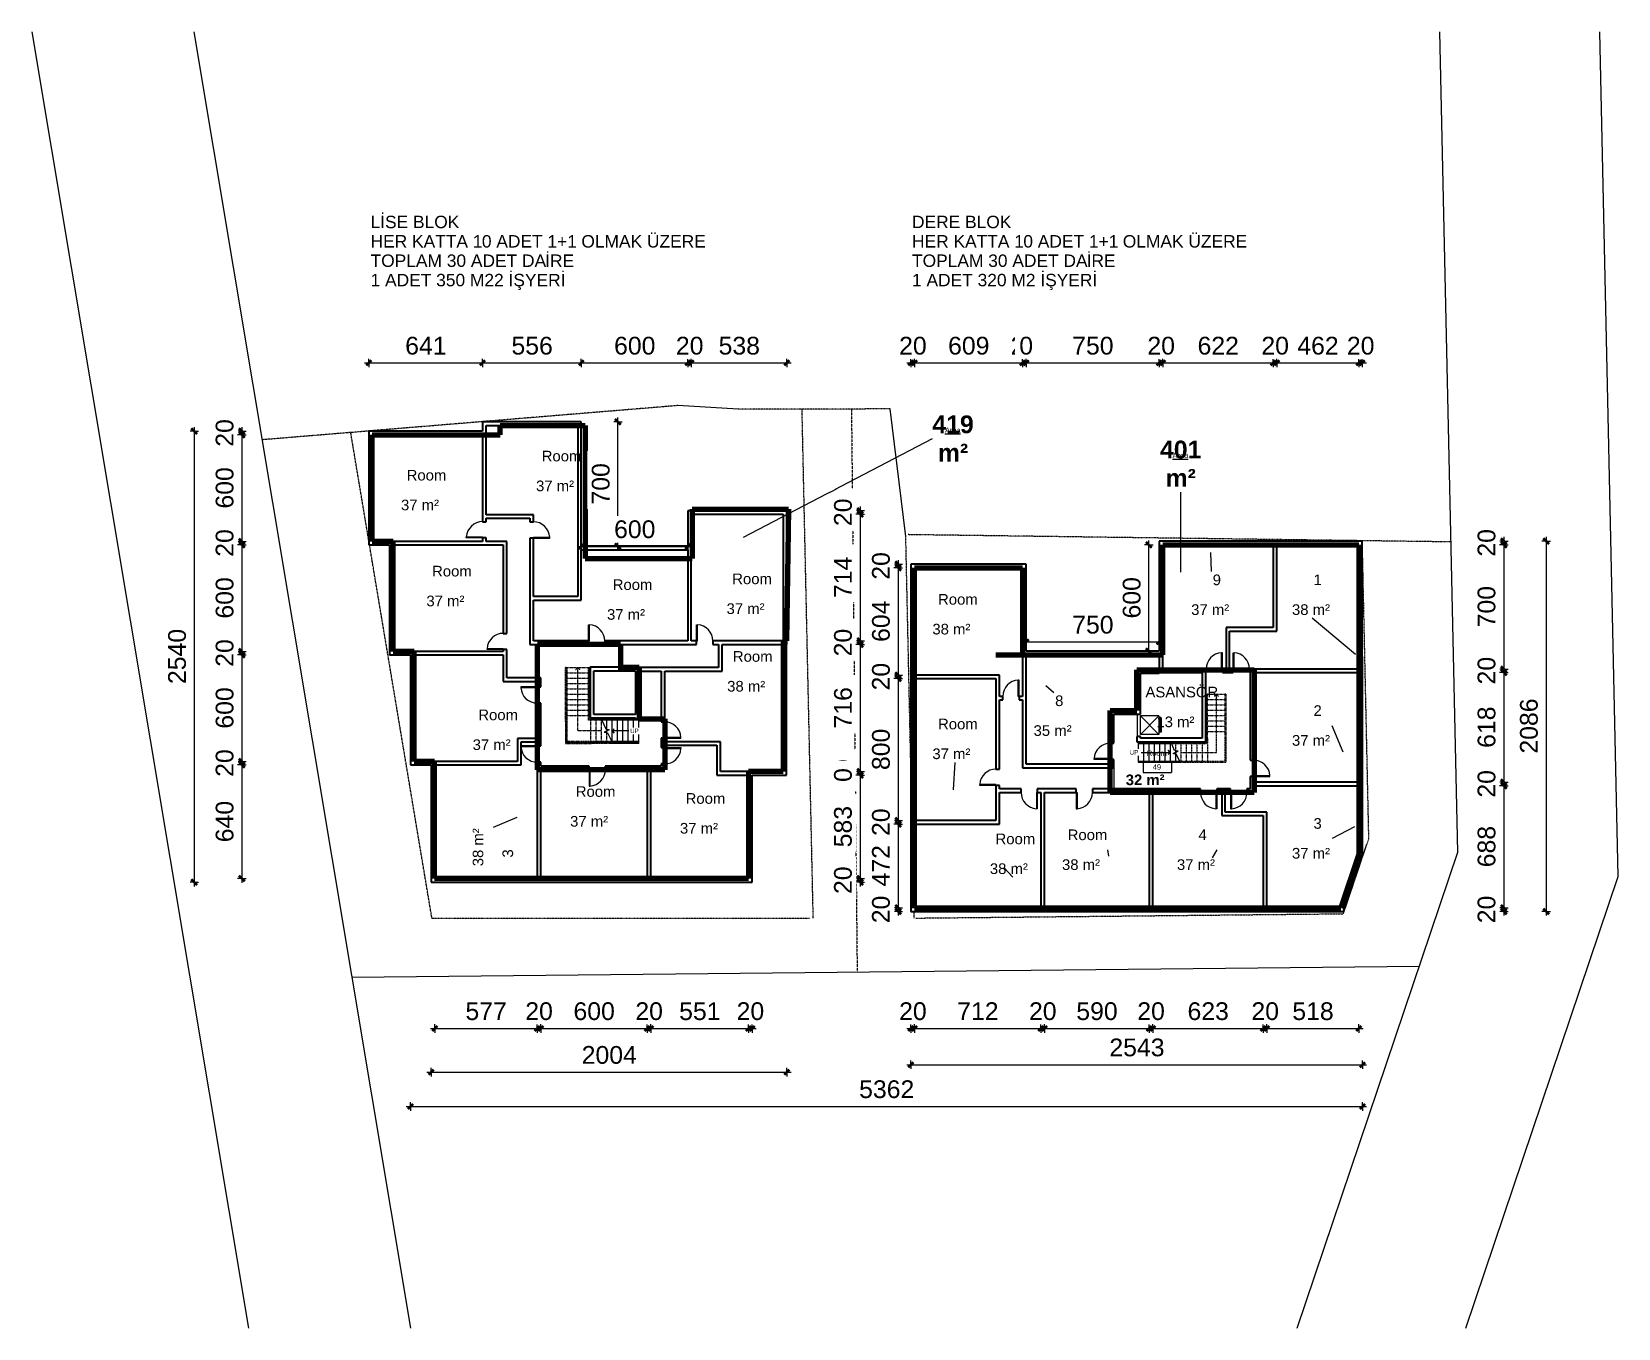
# Model space of a CAD drawing. Header units: millimetres. Extents: x -44686 to 44686, y -36527 to 36527.
import ezdxf

# ---------------------------------------------------------------- set-up
doc = ezdxf.new("R2010")
doc.units = ezdxf.units.MM
for name, pattern in [('Center', [29.999999, 12, -6, 6, -6]), ('Demolished', [4.8, 3.2, -1.6]), ('Overhead', [3.96875, 2.38125, -1.5875])]:
    doc.linetypes.add(name, pattern=pattern)
for name, color, linetype, lineweight in [('A-ANNO-DIMS', 211, 'Continuous', 9), ('A-ANNO-DIMS-100', 211, 'Continuous', 9), ('A-AREA', 32, 'Continuous', 9), ('A-AREA-BNDY', 1, 'Continuous', 70), ('A-AREA-IDEN', 2, 'Continuous', 9), ('A-DETL', 90, 'Continuous', 9), ('A-DETL-CNTR', 5, 'Center', 9), ('A-DETL-DEMO', 6, 'Demolished', 9), ('A-DETL-THIN', 151, 'Continuous', 9), ('A-DOOR', 31, 'Continuous', 9), ('A-FLOR-HRAL', 11, 'Continuous', 9), ('A-WALL', 113, 'Continuous', 9), ('G-ANNO-TEXT', 231, 'Continuous', 9), ('Q-SPCQ', 91, 'Continuous', 9), ('S-STRS', 31, 'Continuous', 9), ('S-STRS-ANNO', 31, 'Overhead', 9), ('S-STRS-IDEN', 31, 'Continuous', 9), ('S-STRS-MBND', 31, 'Overhead', 9)]:
    doc.layers.add(name, color=color, linetype=linetype, lineweight=lineweight)
doc.styles.add('Arial', font='arial.ttf', dxfattribs={"height": 250})
doc.styles.add('Arial_1', font='arial.ttf', dxfattribs={"height": 600})
doc.styles.add('Arial_2', font='arial.ttf', dxfattribs={"height": 300})
doc.styles.add('Arial_3', font='arial.ttf', dxfattribs={"height": 1000})
doc.styles.add('Arial_4', font='arial.ttf', dxfattribs={"height": 700})
doc.styles.add('Arial_B', font='arialbd.ttf', dxfattribs={"height": 600})
doc.styles.add('Arial_B_1', font='arialbd.ttf', dxfattribs={"height": 1000})
doc.dimstyles.new('Diagonal_-_2_5mm_Arial_3', dxfattribs={"dimscale": 304.8, "dimtxt": 1020.2594, "dimasz": 0.984252, "dimexe": 0.787402, "dimexo": 0.0625, "dimgap": 0.574147, "dimtad": 1, "dimdec": 0, "dimlfac": 0.1, "dimzin": 0, "dimdsep": 46, "dimtxsty": 'Arial_3', "dimblk1": 'OBLIQUE', "dimblk2": 'OBLIQUE', "dimsah": 1, "dimcen": 0.09, "dimdle": 0.787402, "dimazin": 0, "dimtfac": 1, "dimtdec": 4, "dimtix": 1, "dimtmove": 0, "dimatfit": 3, "dimfxl": 0.787402, "dimfxlon": 1, "dimtvp": 1, "dimtfill": 1, "dimtolj": 1, "dimtzin": 0, "dimarcsym": 2})

msp = doc.modelspace()

# ---------------------------------------------------------------- texts
at = {"layer": 'A-AREA-IDEN', "attachment_point": 1}
for s, insert, char_height, width, style in [('419', (6048.3, 14906.2), 1000, 2813.923, 'Arial_B_1'), ('\\LArea', (6754.9, 14226.5), 300, 1090.295, 'Arial_2'), ('401', (18872.7, 13486.3), 1000, 2813.923, 'Arial_B_1'), ('Room', (-15958.5, 12917.1), 600, 2733.754, 'Arial_1'), ('m²', (6359.2, 13305.5), 1000, 2068.354, 'Arial_B_1'), ('\\LArea', (19579.3, 12806.6), 300, 1090.295, 'Arial_2'), ('Room', (-23566.4, 11840), 600, 2733.754, 'Arial_1'), ('m²', (19183.6, 11885.6), 1000, 2068.354, 'Arial_B_1'), ('37 m²', (-16277.6, 11238.2), 600, 2629.535, 'Arial_1'), ('37 m²', (-23885.6, 10161.1), 600, 2629.535, 'Arial_1'), ('Room', (-22134.2, 6433.3), 600, 2733.754, 'Arial_1'), ('Room', (-11959.7, 5671.9), 600, 2733.754, 'Arial_1'), ('Room', (-5226.7, 5999.2), 600, 2733.754, 'Arial_1'), ('\\fArial|b0|i0|c162|p34|;9', (21839.5, 5944.3), 600, 569.198, 'Arial_1'), ('\\fArial|b0|i0|c162|p34|;1', (27517, 5944.3), 600, 569.198, 'Arial_1'), ('37 m²', (-22453.3, 4754.4), 600, 2629.535, 'Arial_1'), ('Room', (6367.5, 4844.6), 600, 2733.754, 'Arial_1'), ('37 m²', (-12278.8, 3993), 600, 2629.535, 'Arial_1'), ('37 m²', (-5545.8, 4320.3), 600, 2629.535, 'Arial_1'), ('37 m²', (20627.4, 4265.4), 600, 2629.535, 'Arial_1'), ('38 m²', (26304.8, 4265.4), 600, 2629.535, 'Arial_1'), ('38 m²', (6048.3, 3165.7), 600, 2629.535, 'Arial_1'), ('Room', (-5189.9, 1627.1), 600, 2733.754, 'Arial_1'), ('38 m²', (-5509.1, -51.8), 600, 2629.535, 'Arial_1'), ('\\fArial|b0|i0|c162|p34|;8', (12962.8, -869.9), 600, 569.198, 'Arial_1'), ('ASANSÖR', (18051.6, -378.8), 600, 5002.53, 'Arial_1'), ('Room', (-19529.7, -1665.2), 600, 2733.754, 'Arial_1'), ('\\fArial|b0|i0|c162|p34|;2', (27517, -1424.9), 600, 569.198, 'Arial_1'), ('Room', (6367.5, -2178.8), 600, 2733.754, 'Arial_1'), ('35 m²', (11750.7, -2548.8), 600, 2629.535, 'Arial_1'), ('13 m²', (18668.4, -2057.7), 600, 2629.535, 'Arial_1'), ('37 m²', (-19848.8, -3344.1), 600, 2629.535, 'Arial_1'), ('37 m²', (26304.8, -3103.8), 600, 2629.535, 'Arial_1'), ('37 m²', (6048.3, -3857.7), 600, 2629.535, 'Arial_1'), ('32 m²', (16940.4, -5325.3), 600, 2685.653, 'Arial_B'), ('49', (18464.1, -4754.3), 300, 577.215, 'Arial_2'), ('Room', (-14039.5, -5982.4), 600, 2733.754, 'Arial_1'), ('Room', (-7851.1, -6375.9), 600, 2733.754, 'Arial_1'), ('37 m²', (-14358.6, -7661.3), 600, 2629.535, 'Arial_1'), ('\\fArial|b0|i0|c162|p34|;3', (27517, -7782.4), 600, 569.198, 'Arial_1'), ('37 m²', (-8170.2, -8054.8), 600, 2629.535, 'Arial_1'), ('Room', (9606.4, -8653), 600, 2733.754, 'Arial_1'), ('Room', (13669.4, -8423.4), 600, 2733.754, 'Arial_1'), ('\\fArial|b0|i0|c162|p34|;4', (21037.1, -8423.4), 600, 569.198, 'Arial_1'), ('37 m²', (26304.8, -9461.3), 600, 2629.535, 'Arial_1'), ('38 m²', (9287.3, -10331.9), 600, 2629.535, 'Arial_1'), ('38 m²', (13350.2, -10102.4), 600, 2629.535, 'Arial_1'), ('37 m²', (19825, -10102.4), 600, 2629.535, 'Arial_1')]:
    msp.add_mtext(s, dxfattribs=dict(at, insert=insert, char_height=char_height, width=width, style=style))
at = {"layer": 'A-AREA-IDEN', "char_height": 600, "attachment_point": 1, "rotation": 90, "style": 'Arial_1'}
for s, insert, width in [('38 m²', (-19847.6, -10495.1), 2629.535), ('\\fArial|b0|i0|c162|p34|;3', (-18168.7, -10007.2), 569.198)]:
    msp.add_mtext(s, dxfattribs=dict(at, insert=insert, width=width))
at = {"layer": 'G-ANNO-TEXT', "color": 7, "insert": (4902, 26158.6), "char_height": 700, "width": 6742.192, "attachment_point": 1, "style": 'Arial_4', "bg_fill": 3, "box_fill_scale": 1.25, "bg_fill_color": 256, "bg_fill_true_color": 13158600, "bg_fill_transparency": 0}
msp.add_mtext('DERE BLOK', dxfattribs=at)

# ---------------------------------------------------------------- blocks, each defined once
blk = doc.blocks.new('M_Single-Flush - 0915 x 2134mm-469506-Level 1')
at = {"layer": 'A-DOOR', "lineweight": 18}
for p, q in [((406, -100), (406, -1015)), ((458, -100), (406, -100)), ((458, -100), (458, -1015)), ((458, -1015), (406, -1015))]:
    blk.add_line(p, q, dxfattribs=at)
at = {"layer": 'A-DOOR'}
blk.add_arc((458, -100), 917, 180, 266.81071, dxfattribs=at)
blk = doc.blocks.new('M_Single-Flush - 0915 x 2134mm-469677-Level 1')
at = {"layer": 'A-DOOR', "lineweight": 18}
for p, q in [((406, 100), (406, 1015)), ((458, 1015), (406, 1015)), ((458, 100), (458, 1015)), ((458, 100), (406, 100))]:
    blk.add_line(p, q, dxfattribs=at)
at = {"layer": 'A-DOOR'}
blk.add_arc((458, 100), 917, 93.18929, 180, dxfattribs=at)
blk = doc.blocks.new('M_Electric Lift-4 person wall based - Type 1-505162-Level 1')
at = {"layer": 'Q-SPCQ'}
for p, q in [((-505, 75), (750, 75)), ((650, -1140), (-400, -105)), ((650, -105), (-400, -1140)), ((-400, -105), (650, -105)), ((-400, -1140), (-400, -105)), ((650, -1140), (650, -105)), ((650, -1140), (-400, -1140)), ((-245, -1190), (-245, -1290)), ((525, -1190), (-245, -1190)), ((-245, -1290), (525, -1290)), ((525, -1290), (525, -1190))]:
    blk.add_line(p, q, dxfattribs=at)
blk = doc.blocks.new('Top Rail Type - Top Rail_Internal_-610499-Level 1')
at = {"layer": 'A-FLOR-HRAL', "linetype": 'Overhead'}
for p, q in [((-13327, 700), (-13277, 700)), ((-13327, -2000), (-13327, 700)), ((-13277, -2000), (-13277, 700)), ((-13327, -2272), (-13327, -2000)), ((-13196, -2272), (-13327, -2272)), ((-13277, -2222), (-13277, -2000)), ((-13196, -2222), (-13277, -2222)), ((-12598, -2222), (-13196, -2222)), ((-12575, -2272), (-13196, -2272))]:
    blk.add_line(p, q, dxfattribs=at)
at = {"layer": 'A-FLOR-HRAL'}
for p, q in [((-12598, -2222), (-12575, -2272)), ((-10496, -2222), (-12598, -2222)), ((-10496, -2272), (-12575, -2272)), ((-10496, -2272), (-10496, -2222))]:
    blk.add_line(p, q, dxfattribs=at)
blk = doc.blocks.new('Top Rail Type - Top Rail_Internal_-610513-Level 1')
at = {"layer": 'A-FLOR-HRAL', "linetype": 'Overhead'}
for p, q in [((-14576, 700), (-14526, 700)), ((-14576, -2300), (-14576, 700)), ((-14526, -2300), (-14526, 700)), ((-14576, -3521), (-14576, -2300)), ((-14526, -3471), (-14526, -2300)), ((-13196, -3521), (-14576, -3521)), ((-13196, -3471), (-14526, -3471)), ((-12016, -3471), (-13196, -3471)), ((-11993, -3521), (-13196, -3521))]:
    blk.add_line(p, q, dxfattribs=at)
at = {"layer": 'A-FLOR-HRAL'}
for p, q in [((-12016, -3471), (-11993, -3521)), ((-10496, -3471), (-12016, -3471)), ((-10496, -3521), (-11993, -3521)), ((-10496, -3521), (-10496, -3471))]:
    blk.add_line(p, q, dxfattribs=at)
blk = doc.blocks.new('M_Room Tag xxx - Room Tag-387598-Level 1')
at = {"layer": 'A-AREA-IDEN'}
for p, q in [((-8, 3), (8, 3)), ((-8, 3), (-8, -3)), ((8, 3), (8, -3)), ((-8, -3), (8, -3))]:
    blk.add_line(p, q, dxfattribs=at)
blk = doc.blocks.new('DIMBLOCK1-Level 1')
at = {"layer": 'A-ANNO-DIMS-100'}
for p, q in [((-23587, -24029), (30509, -24029)), ((-23347, -24029), (-23347, -23789)), ((-23347, -24029), (-23347, -24269)), ((30269, -24029), (30269, -23789)), ((30269, -24029), (30269, -24269))]:
    blk.add_line(p, q, dxfattribs=at)
at = {"layer": 'A-ANNO-DIMS-100', "lineweight": 35}
for p, q in [((-23347, -24029), (-23497, -24179)), ((-23347, -24029), (-23197, -23879)), ((30269, -24029), (30119, -24179)), ((30269, -24029), (30419, -23879))]:
    blk.add_line(p, q, dxfattribs=at)
at = {"layer": 'A-ANNO-DIMS-100', "color": 0, "insert": (1923, -22556), "char_height": 1000, "width": 3691.77, "attachment_point": 1, "line_spacing_factor": 0.941778, "style": 'Arial_3', "bg_fill": 3, "box_fill_scale": 1.25, "bg_fill_color": 256, "bg_fill_true_color": 13158600, "bg_fill_transparency": 0}
blk.add_mtext('5362', dxfattribs=at)
blk = doc.blocks.new('_Oblique')
at = {"color": 0, "linetype": 'ByBlock', "lineweight": -2}
blk.add_line((-0.5, -0.5), (0.5, 0.5), dxfattribs=at)
blk = doc.blocks.new('DIMBLOCK2-Level 1')
at = {"layer": 'A-ANNO-DIMS-100'}
for p, q in [((-22226, -19632), (-16215, -19632)), ((-21986, -19632), (-21986, -19392)), ((-21986, -19632), (-21986, -19872)), ((-16215, -19632), (-16215, -19392)), ((-16215, -19632), (-16215, -19872))]:
    blk.add_line(p, q, dxfattribs=at)
at = {"layer": 'A-ANNO-DIMS-100', "lineweight": 35}
for p, q in [((-21986, -19632), (-22136, -19782)), ((-21986, -19632), (-21836, -19482)), ((-16215, -19632), (-16365, -19782)), ((-16215, -19632), (-16065, -19482))]:
    blk.add_line(p, q, dxfattribs=at)
at = {"layer": 'A-ANNO-DIMS-100', "color": 0, "insert": (-20254, -18159), "char_height": 1000, "width": 2768.83, "attachment_point": 1, "line_spacing_factor": 0.941778, "style": 'Arial_3', "bg_fill": 3, "box_fill_scale": 1.25, "bg_fill_color": 256, "bg_fill_true_color": 13158600, "bg_fill_transparency": 0}
blk.add_mtext('577', dxfattribs=at)
blk = doc.blocks.new('DIMBLOCK3-Level 1')
at = {"layer": 'A-ANNO-DIMS-100', "lineweight": 35}
for p, q in [((-16215, -19632), (-16365, -19782)), ((-16215, -19632), (-16065, -19482)), ((-16015, -19632), (-16165, -19782)), ((-16015, -19632), (-15865, -19482))]:
    blk.add_line(p, q, dxfattribs=at)
at = {"layer": 'A-ANNO-DIMS-100'}
for p, q in [((-16215, -19632), (-16215, -19392)), ((-16215, -19632), (-16015, -19632)), ((-16215, -19632), (-16215, -19872)), ((-16015, -19632), (-16015, -19392)), ((-16015, -19632), (-16015, -19872))]:
    blk.add_line(p, q, dxfattribs=at)
at = {"layer": 'A-ANNO-DIMS-100', "color": 0, "insert": (-16884, -18159), "char_height": 1000, "width": 1845.88, "attachment_point": 1, "line_spacing_factor": 0.941778, "style": 'Arial_3', "bg_fill": 3, "box_fill_scale": 1.25, "bg_fill_color": 256, "bg_fill_true_color": 13158600, "bg_fill_transparency": 0}
blk.add_mtext('20', dxfattribs=at)
blk = doc.blocks.new('DIMBLOCK4-Level 1')
at = {"layer": 'A-ANNO-DIMS-100', "lineweight": 35}
for p, q in [((-16015, -19632), (-16165, -19782)), ((-16015, -19632), (-15865, -19482)), ((-10015, -19632), (-10165, -19782)), ((-10015, -19632), (-9865, -19482))]:
    blk.add_line(p, q, dxfattribs=at)
at = {"layer": 'A-ANNO-DIMS-100'}
for p, q in [((-16015, -19632), (-16015, -19392)), ((-16015, -19632), (-10015, -19632)), ((-16015, -19632), (-16015, -19872)), ((-10015, -19632), (-10015, -19392)), ((-10015, -19632), (-10015, -19872))]:
    blk.add_line(p, q, dxfattribs=at)
at = {"layer": 'A-ANNO-DIMS-100', "color": 0, "insert": (-14169, -18159), "char_height": 1000, "width": 2768.83, "attachment_point": 1, "line_spacing_factor": 0.941778, "style": 'Arial_3', "bg_fill": 3, "box_fill_scale": 1.25, "bg_fill_color": 256, "bg_fill_true_color": 13158600, "bg_fill_transparency": 0}
blk.add_mtext('600', dxfattribs=at)
blk = doc.blocks.new('DIMBLOCK5-Level 1')
at = {"layer": 'A-ANNO-DIMS-100', "lineweight": 35}
for p, q in [((-10015, -19632), (-10165, -19782)), ((-10015, -19632), (-9865, -19482)), ((-9815, -19632), (-9965, -19782)), ((-9815, -19632), (-9665, -19482))]:
    blk.add_line(p, q, dxfattribs=at)
at = {"layer": 'A-ANNO-DIMS-100'}
for p, q in [((-10015, -19632), (-10015, -19392)), ((-10015, -19632), (-9815, -19632)), ((-10015, -19632), (-10015, -19872)), ((-9815, -19632), (-9815, -19392)), ((-9815, -19632), (-9815, -19872))]:
    blk.add_line(p, q, dxfattribs=at)
at = {"layer": 'A-ANNO-DIMS-100', "color": 0, "insert": (-10684, -18159), "char_height": 1000, "width": 1845.88, "attachment_point": 1, "line_spacing_factor": 0.941778, "style": 'Arial_3', "bg_fill": 3, "box_fill_scale": 1.25, "bg_fill_color": 256, "bg_fill_true_color": 13158600, "bg_fill_transparency": 0}
blk.add_mtext('20', dxfattribs=at)
blk = doc.blocks.new('DIMBLOCK6-Level 1')
at = {"layer": 'A-ANNO-DIMS-100', "lineweight": 35}
for p, q in [((-9815, -19632), (-9965, -19782)), ((-9815, -19632), (-9665, -19482)), ((-4310, -19632), (-4460, -19782)), ((-4310, -19632), (-4160, -19482))]:
    blk.add_line(p, q, dxfattribs=at)
at = {"layer": 'A-ANNO-DIMS-100'}
for p, q in [((-9815, -19632), (-9815, -19392)), ((-9815, -19632), (-4310, -19632)), ((-9815, -19632), (-9815, -19872)), ((-4310, -19632), (-4310, -19392)), ((-4310, -19632), (-4310, -19872))]:
    blk.add_line(p, q, dxfattribs=at)
at = {"layer": 'A-ANNO-DIMS-100', "color": 0, "insert": (-8216, -18159), "char_height": 1000, "width": 2768.83, "attachment_point": 1, "line_spacing_factor": 0.941778, "style": 'Arial_3', "bg_fill": 3, "box_fill_scale": 1.25, "bg_fill_color": 256, "bg_fill_true_color": 13158600, "bg_fill_transparency": 0}
blk.add_mtext('551', dxfattribs=at)
blk = doc.blocks.new('DIMBLOCK7-Level 1')
at = {"layer": 'A-ANNO-DIMS-100', "lineweight": 35}
for p, q in [((-4310, -19632), (-4460, -19782)), ((-4310, -19632), (-4160, -19482)), ((-4110, -19632), (-4260, -19782)), ((-4110, -19632), (-3960, -19482))]:
    blk.add_line(p, q, dxfattribs=at)
at = {"layer": 'A-ANNO-DIMS-100'}
for p, q in [((-4310, -19632), (-4310, -19392)), ((-4310, -19632), (-3870, -19632)), ((-4310, -19632), (-4310, -19872)), ((-4110, -19632), (-4110, -19392)), ((-4110, -19632), (-4110, -19872))]:
    blk.add_line(p, q, dxfattribs=at)
at = {"layer": 'A-ANNO-DIMS-100', "color": 0, "insert": (-4979, -18159), "char_height": 1000, "width": 1845.88, "attachment_point": 1, "line_spacing_factor": 0.941778, "style": 'Arial_3', "bg_fill": 3, "box_fill_scale": 1.25, "bg_fill_color": 256, "bg_fill_true_color": 13158600, "bg_fill_transparency": 0}
blk.add_mtext('20', dxfattribs=at)
blk = doc.blocks.new('DIMBLOCK8-Level 1')
at = {"layer": 'A-ANNO-DIMS-100'}
for p, q in [((-32850, 14013), (-33090, 14013)), ((-32850, 13813), (-33090, 13813)), ((-32850, 14253), (-32850, 13813)), ((-32850, 14013), (-32610, 14013)), ((-32850, 13813), (-32610, 13813))]:
    blk.add_line(p, q, dxfattribs=at)
at = {"layer": 'A-ANNO-DIMS-100', "lineweight": 35}
for p, q in [((-32850, 14013), (-33000, 14163)), ((-32850, 13813), (-33000, 13963)), ((-32850, 14013), (-32700, 13863)), ((-32850, 13813), (-32700, 13663))]:
    blk.add_line(p, q, dxfattribs=at)
at = {"layer": 'A-ANNO-DIMS-100', "color": 0, "insert": (-34323, 13144), "char_height": 1000, "width": 1845.88, "attachment_point": 1, "rotation": 90, "line_spacing_factor": 0.941778, "style": 'Arial_3', "bg_fill": 3, "box_fill_scale": 1.25, "bg_fill_color": 256, "bg_fill_true_color": 13158600, "bg_fill_transparency": 0}
blk.add_mtext('20', dxfattribs=at)
blk = doc.blocks.new('DIMBLOCK9-Level 1')
at = {"layer": 'A-ANNO-DIMS-100'}
for p, q in [((-32850, 13813), (-33090, 13813)), ((-32850, 13813), (-32850, 7813)), ((-32850, 13813), (-32610, 13813)), ((-32850, 7813), (-33090, 7813)), ((-32850, 7813), (-32610, 7813))]:
    blk.add_line(p, q, dxfattribs=at)
at = {"layer": 'A-ANNO-DIMS-100', "lineweight": 35}
for p, q in [((-32850, 13813), (-33000, 13963)), ((-32850, 13813), (-32700, 13663)), ((-32850, 7813), (-33000, 7963)), ((-32850, 7813), (-32700, 7663))]:
    blk.add_line(p, q, dxfattribs=at)
at = {"layer": 'A-ANNO-DIMS-100', "color": 0, "insert": (-34323, 9659), "char_height": 1000, "width": 2768.83, "attachment_point": 1, "rotation": 90, "line_spacing_factor": 0.941778, "style": 'Arial_3', "bg_fill": 3, "box_fill_scale": 1.25, "bg_fill_color": 256, "bg_fill_true_color": 13158600, "bg_fill_transparency": 0}
blk.add_mtext('600', dxfattribs=at)
blk = doc.blocks.new('DIMBLOCK10-Level 1')
at = {"layer": 'A-ANNO-DIMS-100'}
for p, q in [((-32850, 7813), (-33090, 7813)), ((-32850, 7613), (-33090, 7613)), ((-32850, 7813), (-32850, 7613)), ((-32850, 7813), (-32610, 7813)), ((-32850, 7613), (-32610, 7613))]:
    blk.add_line(p, q, dxfattribs=at)
at = {"layer": 'A-ANNO-DIMS-100', "lineweight": 35}
for p, q in [((-32850, 7813), (-33000, 7963)), ((-32850, 7613), (-33000, 7763)), ((-32850, 7813), (-32700, 7663)), ((-32850, 7613), (-32700, 7463))]:
    blk.add_line(p, q, dxfattribs=at)
at = {"layer": 'A-ANNO-DIMS-100', "color": 0, "insert": (-34323, 6944), "char_height": 1000, "width": 1845.88, "attachment_point": 1, "rotation": 90, "line_spacing_factor": 0.941778, "style": 'Arial_3', "bg_fill": 3, "box_fill_scale": 1.25, "bg_fill_color": 256, "bg_fill_true_color": 13158600, "bg_fill_transparency": 0}
blk.add_mtext('20', dxfattribs=at)
blk = doc.blocks.new('DIMBLOCK11-Level 1')
at = {"layer": 'A-ANNO-DIMS-100'}
for p, q in [((-32850, 7613), (-33090, 7613)), ((-32850, 7613), (-32850, 1613)), ((-32850, 7613), (-32610, 7613)), ((-32850, 1613), (-33090, 1613)), ((-32850, 1613), (-32610, 1613))]:
    blk.add_line(p, q, dxfattribs=at)
at = {"layer": 'A-ANNO-DIMS-100', "lineweight": 35}
for p, q in [((-32850, 7613), (-33000, 7763)), ((-32850, 7613), (-32700, 7463)), ((-32850, 1613), (-33000, 1763)), ((-32850, 1613), (-32700, 1463))]:
    blk.add_line(p, q, dxfattribs=at)
at = {"layer": 'A-ANNO-DIMS-100', "color": 0, "insert": (-34323, 3459), "char_height": 1000, "width": 2768.83, "attachment_point": 1, "rotation": 90, "line_spacing_factor": 0.941778, "style": 'Arial_3', "bg_fill": 3, "box_fill_scale": 1.25, "bg_fill_color": 256, "bg_fill_true_color": 13158600, "bg_fill_transparency": 0}
blk.add_mtext('600', dxfattribs=at)
blk = doc.blocks.new('DIMBLOCK12-Level 1')
at = {"layer": 'A-ANNO-DIMS-100'}
for p, q in [((-32850, 1613), (-33090, 1613)), ((-32850, 1413), (-33090, 1413)), ((-32850, 1613), (-32850, 1413)), ((-32850, 1613), (-32610, 1613)), ((-32850, 1413), (-32610, 1413))]:
    blk.add_line(p, q, dxfattribs=at)
at = {"layer": 'A-ANNO-DIMS-100', "lineweight": 35}
for p, q in [((-32850, 1613), (-33000, 1763)), ((-32850, 1413), (-33000, 1563)), ((-32850, 1613), (-32700, 1463)), ((-32850, 1413), (-32700, 1263))]:
    blk.add_line(p, q, dxfattribs=at)
at = {"layer": 'A-ANNO-DIMS-100', "color": 0, "insert": (-34323, 744), "char_height": 1000, "width": 1845.88, "attachment_point": 1, "rotation": 90, "line_spacing_factor": 0.941778, "style": 'Arial_3', "bg_fill": 3, "box_fill_scale": 1.25, "bg_fill_color": 256, "bg_fill_true_color": 13158600, "bg_fill_transparency": 0}
blk.add_mtext('20', dxfattribs=at)
blk = doc.blocks.new('DIMBLOCK13-Level 1')
at = {"layer": 'A-ANNO-DIMS-100'}
for p, q in [((-32850, 1413), (-33090, 1413)), ((-32850, 1413), (-32850, -4587)), ((-32850, 1413), (-32610, 1413)), ((-32850, -4587), (-33090, -4587)), ((-32850, -4587), (-32610, -4587))]:
    blk.add_line(p, q, dxfattribs=at)
at = {"layer": 'A-ANNO-DIMS-100', "lineweight": 35}
for p, q in [((-32850, 1413), (-33000, 1563)), ((-32850, 1413), (-32700, 1263)), ((-32850, -4587), (-33000, -4437)), ((-32850, -4587), (-32700, -4737))]:
    blk.add_line(p, q, dxfattribs=at)
at = {"layer": 'A-ANNO-DIMS-100', "color": 0, "insert": (-34323, -2741), "char_height": 1000, "width": 2768.83, "attachment_point": 1, "rotation": 90, "line_spacing_factor": 0.941778, "style": 'Arial_3', "bg_fill": 3, "box_fill_scale": 1.25, "bg_fill_color": 256, "bg_fill_true_color": 13158600, "bg_fill_transparency": 0}
blk.add_mtext('600', dxfattribs=at)
blk = doc.blocks.new('DIMBLOCK14-Level 1')
at = {"layer": 'A-ANNO-DIMS-100', "lineweight": 35}
for p, q in [((-32850, -4587), (-33000, -4437)), ((-32850, -4787), (-33000, -4637)), ((-32850, -4587), (-32700, -4737)), ((-32850, -4787), (-32700, -4937))]:
    blk.add_line(p, q, dxfattribs=at)
at = {"layer": 'A-ANNO-DIMS-100'}
for p, q in [((-32850, -4587), (-33090, -4587)), ((-32850, -4787), (-33090, -4787)), ((-32850, -4587), (-32850, -4787)), ((-32850, -4587), (-32610, -4587)), ((-32850, -4787), (-32610, -4787))]:
    blk.add_line(p, q, dxfattribs=at)
at = {"layer": 'A-ANNO-DIMS-100', "color": 0, "insert": (-34323, -5456), "char_height": 1000, "width": 1845.88, "attachment_point": 1, "rotation": 90, "line_spacing_factor": 0.941778, "style": 'Arial_3', "bg_fill": 3, "box_fill_scale": 1.25, "bg_fill_color": 256, "bg_fill_true_color": 13158600, "bg_fill_transparency": 0}
blk.add_mtext('20', dxfattribs=at)
blk = doc.blocks.new('DIMBLOCK15-Level 1')
at = {"layer": 'A-ANNO-DIMS-100'}
for p, q in [((-32850, -4787), (-33090, -4787)), ((-32850, -4787), (-32850, -11430)), ((-32850, -4787), (-32610, -4787)), ((-32850, -11190), (-33090, -11190)), ((-32850, -11190), (-32610, -11190))]:
    blk.add_line(p, q, dxfattribs=at)
at = {"layer": 'A-ANNO-DIMS-100', "lineweight": 35}
for p, q in [((-32850, -4787), (-33000, -4637)), ((-32850, -4787), (-32700, -4937)), ((-32850, -11190), (-33000, -11040)), ((-32850, -11190), (-32700, -11340))]:
    blk.add_line(p, q, dxfattribs=at)
at = {"layer": 'A-ANNO-DIMS-100', "color": 0, "insert": (-34323, -9142), "char_height": 1000, "width": 2768.83, "attachment_point": 1, "rotation": 90, "line_spacing_factor": 0.941778, "style": 'Arial_3', "bg_fill": 3, "box_fill_scale": 1.25, "bg_fill_color": 256, "bg_fill_true_color": 13158600, "bg_fill_transparency": 0}
blk.add_mtext('640', dxfattribs=at)
blk = doc.blocks.new('DIMBLOCK16-Level 1')
at = {"layer": 'A-ANNO-DIMS-100'}
for p, q in [((38235, 8059), (38235, 7619)), ((38235, 7819), (37995, 7819)), ((38235, 7619), (37995, 7619)), ((38235, 7819), (38475, 7819)), ((38235, 7619), (38475, 7619))]:
    blk.add_line(p, q, dxfattribs=at)
at = {"layer": 'A-ANNO-DIMS-100', "lineweight": 35}
for p, q in [((38235, 7819), (38085, 7969)), ((38235, 7619), (38085, 7769)), ((38235, 7819), (38385, 7669)), ((38235, 7619), (38385, 7469))]:
    blk.add_line(p, q, dxfattribs=at)
at = {"layer": 'A-ANNO-DIMS-100', "color": 0, "insert": (36762, 6950), "char_height": 1000, "width": 1845.88, "attachment_point": 1, "rotation": 90, "line_spacing_factor": 0.941778, "style": 'Arial_3', "bg_fill": 3, "box_fill_scale": 1.25, "bg_fill_color": 256, "bg_fill_true_color": 13158600, "bg_fill_transparency": 0}
blk.add_mtext('20', dxfattribs=at)
blk = doc.blocks.new('DIMBLOCK17-Level 1')
at = {"layer": 'A-ANNO-DIMS-100'}
for p, q in [((38235, 7619), (37995, 7619)), ((38235, 7619), (38235, 619)), ((38235, 7619), (38475, 7619)), ((38235, 619), (37995, 619)), ((38235, 619), (38475, 619))]:
    blk.add_line(p, q, dxfattribs=at)
at = {"layer": 'A-ANNO-DIMS-100', "lineweight": 35}
for p, q in [((38235, 7619), (38085, 7769)), ((38235, 7619), (38385, 7469)), ((38235, 619), (38085, 769)), ((38235, 619), (38385, 469))]:
    blk.add_line(p, q, dxfattribs=at)
at = {"layer": 'A-ANNO-DIMS-100', "color": 0, "insert": (36762, 2966), "char_height": 1000, "width": 2768.83, "attachment_point": 1, "rotation": 90, "line_spacing_factor": 0.941778, "style": 'Arial_3', "bg_fill": 3, "box_fill_scale": 1.25, "bg_fill_color": 256, "bg_fill_true_color": 13158600, "bg_fill_transparency": 0}
blk.add_mtext('700', dxfattribs=at)
blk = doc.blocks.new('DIMBLOCK18-Level 1')
at = {"layer": 'A-ANNO-DIMS-100'}
for p, q in [((38235, 619), (37995, 619)), ((38235, 419), (37995, 419)), ((38235, 619), (38235, 419)), ((38235, 619), (38475, 619)), ((38235, 419), (38475, 419))]:
    blk.add_line(p, q, dxfattribs=at)
at = {"layer": 'A-ANNO-DIMS-100', "lineweight": 35}
for p, q in [((38235, 619), (38085, 769)), ((38235, 419), (38085, 569)), ((38235, 619), (38385, 469)), ((38235, 419), (38385, 269))]:
    blk.add_line(p, q, dxfattribs=at)
at = {"layer": 'A-ANNO-DIMS-100', "color": 0, "insert": (36762, -250), "char_height": 1000, "width": 1845.88, "attachment_point": 1, "rotation": 90, "line_spacing_factor": 0.941778, "style": 'Arial_3', "bg_fill": 3, "box_fill_scale": 1.25, "bg_fill_color": 256, "bg_fill_true_color": 13158600, "bg_fill_transparency": 0}
blk.add_mtext('20', dxfattribs=at)
blk = doc.blocks.new('DIMBLOCK19-Level 1')
at = {"layer": 'A-ANNO-DIMS-100'}
for p, q in [((38235, 419), (37995, 419)), ((38235, 419), (38235, -5760)), ((38235, 419), (38475, 419)), ((38235, -5760), (37995, -5760)), ((38235, -5760), (38475, -5760))]:
    blk.add_line(p, q, dxfattribs=at)
at = {"layer": 'A-ANNO-DIMS-100', "lineweight": 35}
for p, q in [((38235, 419), (38085, 569)), ((38235, 419), (38385, 269)), ((38235, -5760), (38085, -5610)), ((38235, -5760), (38385, -5910))]:
    blk.add_line(p, q, dxfattribs=at)
at = {"layer": 'A-ANNO-DIMS-100', "color": 0, "insert": (36762, -3824), "char_height": 1000, "width": 2768.83, "attachment_point": 1, "rotation": 90, "line_spacing_factor": 0.941778, "style": 'Arial_3', "bg_fill": 3, "box_fill_scale": 1.25, "bg_fill_color": 256, "bg_fill_true_color": 13158600, "bg_fill_transparency": 0}
blk.add_mtext('618', dxfattribs=at)
blk = doc.blocks.new('DIMBLOCK20-Level 1')
at = {"layer": 'A-ANNO-DIMS-100'}
for p, q in [((38235, -5760), (37995, -5760)), ((38235, -5960), (37995, -5960)), ((38235, -5760), (38235, -5960)), ((38235, -5760), (38475, -5760)), ((38235, -5960), (38475, -5960))]:
    blk.add_line(p, q, dxfattribs=at)
at = {"layer": 'A-ANNO-DIMS-100', "lineweight": 35}
for p, q in [((38235, -5760), (38085, -5610)), ((38235, -5960), (38085, -5810)), ((38235, -5760), (38385, -5910)), ((38235, -5960), (38385, -6110))]:
    blk.add_line(p, q, dxfattribs=at)
at = {"layer": 'A-ANNO-DIMS-100', "color": 0, "insert": (36762, -6629), "char_height": 1000, "width": 1845.88, "attachment_point": 1, "rotation": 90, "line_spacing_factor": 0.941778, "style": 'Arial_3', "bg_fill": 3, "box_fill_scale": 1.25, "bg_fill_color": 256, "bg_fill_true_color": 13158600, "bg_fill_transparency": 0}
blk.add_mtext('20', dxfattribs=at)
blk = doc.blocks.new('DIMBLOCK21-Level 1')
at = {"layer": 'A-ANNO-DIMS-100'}
for p, q in [((38235, -5960), (37995, -5960)), ((38235, -5960), (38235, -12837)), ((38235, -5960), (38475, -5960)), ((38235, -12837), (37995, -12837)), ((38235, -12837), (38475, -12837))]:
    blk.add_line(p, q, dxfattribs=at)
at = {"layer": 'A-ANNO-DIMS-100', "lineweight": 35}
for p, q in [((38235, -5960), (38085, -5810)), ((38235, -5960), (38385, -6110)), ((38235, -12837), (38085, -12687)), ((38235, -12837), (38385, -12987))]:
    blk.add_line(p, q, dxfattribs=at)
at = {"layer": 'A-ANNO-DIMS-100', "color": 0, "insert": (36762, -10552), "char_height": 1000, "width": 2768.83, "attachment_point": 1, "rotation": 90, "line_spacing_factor": 0.941778, "style": 'Arial_3', "bg_fill": 3, "box_fill_scale": 1.25, "bg_fill_color": 256, "bg_fill_true_color": 13158600, "bg_fill_transparency": 0}
blk.add_mtext('688', dxfattribs=at)
blk = doc.blocks.new('DIMBLOCK22-Level 1')
at = {"layer": 'A-ANNO-DIMS-100'}
for p, q in [((38235, -12837), (37995, -12837)), ((38235, -13037), (37995, -13037)), ((38235, -12837), (38235, -13277)), ((38235, -12837), (38475, -12837)), ((38235, -13037), (38475, -13037))]:
    blk.add_line(p, q, dxfattribs=at)
at = {"layer": 'A-ANNO-DIMS-100', "lineweight": 35}
for p, q in [((38235, -12837), (38085, -12687)), ((38235, -13037), (38085, -12887)), ((38235, -12837), (38385, -12987)), ((38235, -13037), (38385, -13187))]:
    blk.add_line(p, q, dxfattribs=at)
at = {"layer": 'A-ANNO-DIMS-100', "color": 0, "insert": (36762, -13706), "char_height": 1000, "width": 1845.88, "attachment_point": 1, "rotation": 90, "line_spacing_factor": 0.941778, "style": 'Arial_3', "bg_fill": 3, "box_fill_scale": 1.25, "bg_fill_color": 256, "bg_fill_true_color": 13158600, "bg_fill_transparency": 0}
blk.add_mtext('20', dxfattribs=at)
blk = doc.blocks.new('DIMBLOCK23-Level 1')
at = {"layer": 'A-ANNO-DIMS-100'}
for p, q in [((4604, -19632), (5044, -19632)), ((4844, -19632), (4844, -19392)), ((4844, -19632), (4844, -19872)), ((5044, -19632), (5044, -19392)), ((5044, -19632), (5044, -19872))]:
    blk.add_line(p, q, dxfattribs=at)
at = {"layer": 'A-ANNO-DIMS-100', "lineweight": 35}
for p, q in [((4844, -19632), (4694, -19782)), ((4844, -19632), (4994, -19482)), ((5044, -19632), (4894, -19782)), ((5044, -19632), (5194, -19482))]:
    blk.add_line(p, q, dxfattribs=at)
at = {"layer": 'A-ANNO-DIMS-100', "color": 0, "insert": (4175, -18159), "char_height": 1000, "width": 1845.88, "attachment_point": 1, "line_spacing_factor": 0.941778, "style": 'Arial_3', "bg_fill": 3, "box_fill_scale": 1.25, "bg_fill_color": 256, "bg_fill_true_color": 13158600, "bg_fill_transparency": 0}
blk.add_mtext('20', dxfattribs=at)
blk = doc.blocks.new('DIMBLOCK24-Level 1')
at = {"layer": 'A-ANNO-DIMS-100', "lineweight": 35}
for p, q in [((5044, -19632), (4894, -19782)), ((5044, -19632), (5194, -19482)), ((12160, -19632), (12010, -19782)), ((12160, -19632), (12310, -19482))]:
    blk.add_line(p, q, dxfattribs=at)
at = {"layer": 'A-ANNO-DIMS-100'}
for p, q in [((5044, -19632), (5044, -19392)), ((5044, -19632), (12160, -19632)), ((5044, -19632), (5044, -19872)), ((12160, -19632), (12160, -19392)), ((12160, -19632), (12160, -19872))]:
    blk.add_line(p, q, dxfattribs=at)
at = {"layer": 'A-ANNO-DIMS-100', "color": 0, "insert": (7448, -18159), "char_height": 1000, "width": 2768.83, "attachment_point": 1, "line_spacing_factor": 0.941778, "style": 'Arial_3', "bg_fill": 3, "box_fill_scale": 1.25, "bg_fill_color": 256, "bg_fill_true_color": 13158600, "bg_fill_transparency": 0}
blk.add_mtext('712', dxfattribs=at)
blk = doc.blocks.new('DIMBLOCK25-Level 1')
at = {"layer": 'A-ANNO-DIMS-100', "lineweight": 35}
for p, q in [((12160, -19632), (12010, -19782)), ((12160, -19632), (12310, -19482)), ((12360, -19632), (12210, -19782)), ((12360, -19632), (12510, -19482))]:
    blk.add_line(p, q, dxfattribs=at)
at = {"layer": 'A-ANNO-DIMS-100'}
for p, q in [((12160, -19632), (12160, -19392)), ((12160, -19632), (12360, -19632)), ((12160, -19632), (12160, -19872)), ((12360, -19632), (12360, -19392)), ((12360, -19632), (12360, -19872))]:
    blk.add_line(p, q, dxfattribs=at)
at = {"layer": 'A-ANNO-DIMS-100', "color": 0, "insert": (11491, -18159), "char_height": 1000, "width": 1845.88, "attachment_point": 1, "line_spacing_factor": 0.941778, "style": 'Arial_3', "bg_fill": 3, "box_fill_scale": 1.25, "bg_fill_color": 256, "bg_fill_true_color": 13158600, "bg_fill_transparency": 0}
blk.add_mtext('20', dxfattribs=at)
blk = doc.blocks.new('DIMBLOCK26-Level 1')
at = {"layer": 'A-ANNO-DIMS-100', "lineweight": 35}
for p, q in [((12360, -19632), (12210, -19782)), ((12360, -19632), (12510, -19482)), ((18260, -19632), (18110, -19782)), ((18260, -19632), (18410, -19482))]:
    blk.add_line(p, q, dxfattribs=at)
at = {"layer": 'A-ANNO-DIMS-100'}
for p, q in [((12360, -19632), (12360, -19392)), ((12360, -19632), (18260, -19632)), ((12360, -19632), (12360, -19872)), ((18260, -19632), (18260, -19392)), ((18260, -19632), (18260, -19872))]:
    blk.add_line(p, q, dxfattribs=at)
at = {"layer": 'A-ANNO-DIMS-100', "color": 0, "insert": (14156, -18159), "char_height": 1000, "width": 2768.83, "attachment_point": 1, "line_spacing_factor": 0.941778, "style": 'Arial_3', "bg_fill": 3, "box_fill_scale": 1.25, "bg_fill_color": 256, "bg_fill_true_color": 13158600, "bg_fill_transparency": 0}
blk.add_mtext('590', dxfattribs=at)
blk = doc.blocks.new('DIMBLOCK27-Level 1')
at = {"layer": 'A-ANNO-DIMS-100', "lineweight": 35}
for p, q in [((18260, -19632), (18110, -19782)), ((18260, -19632), (18410, -19482)), ((18460, -19632), (18310, -19782)), ((18460, -19632), (18610, -19482))]:
    blk.add_line(p, q, dxfattribs=at)
at = {"layer": 'A-ANNO-DIMS-100'}
for p, q in [((18260, -19632), (18260, -19392)), ((18260, -19632), (18460, -19632)), ((18260, -19632), (18260, -19872)), ((18460, -19632), (18460, -19392)), ((18460, -19632), (18460, -19872))]:
    blk.add_line(p, q, dxfattribs=at)
at = {"layer": 'A-ANNO-DIMS-100', "color": 0, "insert": (17591, -18159), "char_height": 1000, "width": 1845.88, "attachment_point": 1, "line_spacing_factor": 0.941778, "style": 'Arial_3', "bg_fill": 3, "box_fill_scale": 1.25, "bg_fill_color": 256, "bg_fill_true_color": 13158600, "bg_fill_transparency": 0}
blk.add_mtext('20', dxfattribs=at)
blk = doc.blocks.new('DIMBLOCK28-Level 1')
at = {"layer": 'A-ANNO-DIMS-100', "lineweight": 35}
for p, q in [((18460, -19632), (18310, -19782)), ((18460, -19632), (18610, -19482)), ((24689, -19632), (24539, -19782)), ((24689, -19632), (24839, -19482))]:
    blk.add_line(p, q, dxfattribs=at)
at = {"layer": 'A-ANNO-DIMS-100'}
for p, q in [((18460, -19632), (18460, -19392)), ((18460, -19632), (24689, -19632)), ((18460, -19632), (18460, -19872)), ((24689, -19632), (24689, -19392)), ((24689, -19632), (24689, -19872))]:
    blk.add_line(p, q, dxfattribs=at)
at = {"layer": 'A-ANNO-DIMS-100', "color": 0, "insert": (20421, -18159), "char_height": 1000, "width": 2768.83, "attachment_point": 1, "line_spacing_factor": 0.941778, "style": 'Arial_3', "bg_fill": 3, "box_fill_scale": 1.25, "bg_fill_color": 256, "bg_fill_true_color": 13158600, "bg_fill_transparency": 0}
blk.add_mtext('623', dxfattribs=at)
blk = doc.blocks.new('DIMBLOCK29-Level 1')
at = {"layer": 'A-ANNO-DIMS-100', "lineweight": 35}
for p, q in [((24689, -19632), (24539, -19782)), ((24689, -19632), (24839, -19482)), ((24889, -19632), (24739, -19782)), ((24889, -19632), (25039, -19482))]:
    blk.add_line(p, q, dxfattribs=at)
at = {"layer": 'A-ANNO-DIMS-100'}
for p, q in [((24689, -19632), (24689, -19392)), ((24689, -19632), (24889, -19632)), ((24689, -19632), (24689, -19872)), ((24889, -19632), (24889, -19392)), ((24889, -19632), (24889, -19872))]:
    blk.add_line(p, q, dxfattribs=at)
at = {"layer": 'A-ANNO-DIMS-100', "color": 0, "insert": (24020, -18159), "char_height": 1000, "width": 1845.88, "attachment_point": 1, "line_spacing_factor": 0.941778, "style": 'Arial_3', "bg_fill": 3, "box_fill_scale": 1.25, "bg_fill_color": 256, "bg_fill_true_color": 13158600, "bg_fill_transparency": 0}
blk.add_mtext('20', dxfattribs=at)
blk = doc.blocks.new('DIMBLOCK30-Level 1')
at = {"layer": 'A-ANNO-DIMS-100', "lineweight": 35}
for p, q in [((24889, -19632), (24739, -19782)), ((24889, -19632), (25039, -19482)), ((30069, -19632), (29919, -19782)), ((30069, -19632), (30219, -19482))]:
    blk.add_line(p, q, dxfattribs=at)
at = {"layer": 'A-ANNO-DIMS-100'}
for p, q in [((24889, -19632), (24889, -19392)), ((24889, -19632), (30309, -19632)), ((24889, -19632), (24889, -19872)), ((30069, -19632), (30069, -19392)), ((30069, -19632), (30069, -19872))]:
    blk.add_line(p, q, dxfattribs=at)
at = {"layer": 'A-ANNO-DIMS-100', "color": 0, "insert": (26325, -18159), "char_height": 1000, "width": 2768.83, "attachment_point": 1, "line_spacing_factor": 0.941778, "style": 'Arial_3', "bg_fill": 3, "box_fill_scale": 1.25, "bg_fill_color": 256, "bg_fill_true_color": 13158600, "bg_fill_transparency": 0}
blk.add_mtext('518', dxfattribs=at)
blk = doc.blocks.new('DIMBLOCK31-Level 1')
at = {"layer": 'A-ANNO-DIMS-100'}
for p, q in [((4121, 6519), (3881, 6519)), ((4121, 6319), (3881, 6319)), ((4121, 6759), (4121, 6319)), ((4121, 6519), (4361, 6519)), ((4121, 6319), (4361, 6319))]:
    blk.add_line(p, q, dxfattribs=at)
at = {"layer": 'A-ANNO-DIMS-100', "lineweight": 35}
for p, q in [((4121, 6519), (3971, 6669)), ((4121, 6319), (3971, 6469)), ((4121, 6519), (4271, 6369)), ((4121, 6319), (4271, 6169))]:
    blk.add_line(p, q, dxfattribs=at)
at = {"layer": 'A-ANNO-DIMS-100', "color": 0, "insert": (2648, 5650), "char_height": 1000, "width": 1845.88, "attachment_point": 1, "rotation": 90, "line_spacing_factor": 0.941778, "style": 'Arial_3', "bg_fill": 3, "box_fill_scale": 1.25, "bg_fill_color": 256, "bg_fill_true_color": 13158600, "bg_fill_transparency": 0}
blk.add_mtext('20', dxfattribs=at)
blk = doc.blocks.new('DIMBLOCK32-Level 1')
at = {"layer": 'A-ANNO-DIMS-100'}
for p, q in [((4121, 6319), (3881, 6319)), ((4121, 6319), (4121, 280)), ((4121, 6319), (4361, 6319)), ((4121, 280), (3881, 280)), ((4121, 280), (4361, 280))]:
    blk.add_line(p, q, dxfattribs=at)
at = {"layer": 'A-ANNO-DIMS-100', "lineweight": 35}
for p, q in [((4121, 6319), (3971, 6469)), ((4121, 6319), (4271, 6169)), ((4121, 280), (3971, 430)), ((4121, 280), (4271, 130))]:
    blk.add_line(p, q, dxfattribs=at)
at = {"layer": 'A-ANNO-DIMS-100', "color": 0, "insert": (2648, 2146), "char_height": 1000, "width": 2768.83, "attachment_point": 1, "rotation": 90, "line_spacing_factor": 0.941778, "style": 'Arial_3', "bg_fill": 3, "box_fill_scale": 1.25, "bg_fill_color": 256, "bg_fill_true_color": 13158600, "bg_fill_transparency": 0}
blk.add_mtext('604', dxfattribs=at)
blk = doc.blocks.new('DIMBLOCK33-Level 1')
at = {"layer": 'A-ANNO-DIMS-100'}
for p, q in [((4121, 280), (3881, 280)), ((4121, 80), (3881, 80)), ((4121, 280), (4121, 80)), ((4121, 280), (4361, 280)), ((4121, 80), (4361, 80))]:
    blk.add_line(p, q, dxfattribs=at)
at = {"layer": 'A-ANNO-DIMS-100', "lineweight": 35}
for p, q in [((4121, 280), (3971, 430)), ((4121, 80), (3971, 230)), ((4121, 280), (4271, 130)), ((4121, 80), (4271, -70))]:
    blk.add_line(p, q, dxfattribs=at)
at = {"layer": 'A-ANNO-DIMS-100', "color": 0, "insert": (2648, -589), "char_height": 1000, "width": 1845.88, "attachment_point": 1, "rotation": 90, "line_spacing_factor": 0.941778, "style": 'Arial_3', "bg_fill": 3, "box_fill_scale": 1.25, "bg_fill_color": 256, "bg_fill_true_color": 13158600, "bg_fill_transparency": 0}
blk.add_mtext('20', dxfattribs=at)
blk = doc.blocks.new('DIMBLOCK34-Level 1')
at = {"layer": 'A-ANNO-DIMS-100'}
for p, q in [((4121, 80), (3881, 80)), ((4121, 80), (4121, -7920)), ((4121, 80), (4361, 80)), ((4121, -7920), (3881, -7920)), ((4121, -7920), (4361, -7920))]:
    blk.add_line(p, q, dxfattribs=at)
at = {"layer": 'A-ANNO-DIMS-100', "lineweight": 35}
for p, q in [((4121, 80), (3971, 230)), ((4121, 80), (4271, -70)), ((4121, -7920), (3971, -7770)), ((4121, -7920), (4271, -8070))]:
    blk.add_line(p, q, dxfattribs=at)
at = {"layer": 'A-ANNO-DIMS-100', "color": 0, "insert": (2648, -5074), "char_height": 1000, "width": 2768.83, "attachment_point": 1, "rotation": 90, "line_spacing_factor": 0.941778, "style": 'Arial_3', "bg_fill": 3, "box_fill_scale": 1.25, "bg_fill_color": 256, "bg_fill_true_color": 13158600, "bg_fill_transparency": 0}
blk.add_mtext('800', dxfattribs=at)
blk = doc.blocks.new('DIMBLOCK35-Level 1')
at = {"layer": 'A-ANNO-DIMS-100'}
for p, q in [((4121, -7920), (3881, -7920)), ((4121, -7920), (4121, -8120)), ((4121, -7920), (4361, -7920)), ((4121, -8120), (3881, -8120)), ((4121, -8120), (4361, -8120))]:
    blk.add_line(p, q, dxfattribs=at)
at = {"layer": 'A-ANNO-DIMS-100', "lineweight": 35}
for p, q in [((4121, -7920), (3971, -7770)), ((4121, -8120), (3971, -7970)), ((4121, -7920), (4271, -8070)), ((4121, -8120), (4271, -8270))]:
    blk.add_line(p, q, dxfattribs=at)
at = {"layer": 'A-ANNO-DIMS-100', "color": 0, "insert": (2648, -8789), "char_height": 1000, "width": 1845.88, "attachment_point": 1, "rotation": 90, "line_spacing_factor": 0.941778, "style": 'Arial_3', "bg_fill": 3, "box_fill_scale": 1.25, "bg_fill_color": 256, "bg_fill_true_color": 13158600, "bg_fill_transparency": 0}
blk.add_mtext('20', dxfattribs=at)
blk = doc.blocks.new('DIMBLOCK36-Level 1')
at = {"layer": 'A-ANNO-DIMS-100', "lineweight": 35}
for p, q in [((4121, -8120), (3971, -7970)), ((4121, -8120), (4271, -8270)), ((4121, -12837), (3971, -12687)), ((4121, -12837), (4271, -12987))]:
    blk.add_line(p, q, dxfattribs=at)
at = {"layer": 'A-ANNO-DIMS-100'}
for p, q in [((4121, -8120), (3881, -8120)), ((4121, -8120), (4121, -12837)), ((4121, -8120), (4361, -8120)), ((4121, -12837), (3881, -12837)), ((4121, -12837), (4361, -12837))]:
    blk.add_line(p, q, dxfattribs=at)
at = {"layer": 'A-ANNO-DIMS-100', "color": 0, "insert": (2648, -11632), "char_height": 1000, "width": 2768.83, "attachment_point": 1, "rotation": 90, "line_spacing_factor": 0.941778, "style": 'Arial_3', "bg_fill": 3, "box_fill_scale": 1.25, "bg_fill_color": 256, "bg_fill_true_color": 13158600, "bg_fill_transparency": 0}
blk.add_mtext('472', dxfattribs=at)
blk = doc.blocks.new('DIMBLOCK37-Level 1')
at = {"layer": 'A-ANNO-DIMS-100'}
for p, q in [((4121, -12837), (3881, -12837)), ((4121, -13037), (3881, -13037)), ((4121, -12837), (4121, -13277)), ((4121, -12837), (4361, -12837)), ((4121, -13037), (4361, -13037))]:
    blk.add_line(p, q, dxfattribs=at)
at = {"layer": 'A-ANNO-DIMS-100', "lineweight": 35}
for p, q in [((4121, -12837), (3971, -12687)), ((4121, -13037), (3971, -12887)), ((4121, -12837), (4271, -12987)), ((4121, -13037), (4271, -13187))]:
    blk.add_line(p, q, dxfattribs=at)
at = {"layer": 'A-ANNO-DIMS-100', "color": 0, "insert": (2648, -13706), "char_height": 1000, "width": 1845.88, "attachment_point": 1, "rotation": 90, "line_spacing_factor": 0.941778, "style": 'Arial_3', "bg_fill": 3, "box_fill_scale": 1.25, "bg_fill_color": 256, "bg_fill_true_color": 13158600, "bg_fill_transparency": 0}
blk.add_mtext('20', dxfattribs=at)
blk = doc.blocks.new('DIMBLOCK38-Level 1')
at = {"layer": 'A-ANNO-DIMS-100'}
for p, q in [((18246, 7619), (18006, 7619)), ((18246, 1379), (18246, 7859)), ((18246, 7619), (18486, 7619)), ((18246, 1619), (18006, 1619)), ((18246, 1619), (18486, 1619))]:
    blk.add_line(p, q, dxfattribs=at)
at = {"layer": 'A-ANNO-DIMS-100', "lineweight": 35}
for p, q in [((18246, 7619), (18096, 7769)), ((18246, 7619), (18396, 7469)), ((18246, 1619), (18096, 1769)), ((18246, 1619), (18396, 1469))]:
    blk.add_line(p, q, dxfattribs=at)
at = {"layer": 'A-ANNO-DIMS-100', "color": 0, "insert": (16772, 3466), "char_height": 1000, "width": 2768.83, "attachment_point": 1, "rotation": 90, "line_spacing_factor": 0.941778, "style": 'Arial_3', "bg_fill": 3, "box_fill_scale": 1.25, "bg_fill_color": 256, "bg_fill_true_color": 13158600, "bg_fill_transparency": 0}
blk.add_mtext('600', dxfattribs=at)
blk = doc.blocks.new('DIMBLOCK39-Level 1')
at = {"layer": 'A-ANNO-DIMS-100'}
for p, q in [((11089, 2144), (19069, 2144)), ((11329, 2144), (11329, 2384)), ((11329, 2144), (11329, 1904)), ((18829, 2144), (18829, 2384)), ((18829, 2144), (18829, 1904))]:
    blk.add_line(p, q, dxfattribs=at)
at = {"layer": 'A-ANNO-DIMS-100', "lineweight": 35}
for p, q in [((11329, 2144), (11179, 1994)), ((11329, 2144), (11479, 2294)), ((18829, 2144), (18679, 1994)), ((18829, 2144), (18979, 2294))]:
    blk.add_line(p, q, dxfattribs=at)
at = {"layer": 'A-ANNO-DIMS-100', "color": 0, "insert": (13925, 3617), "char_height": 1000, "width": 2768.83, "attachment_point": 1, "line_spacing_factor": 0.941778, "style": 'Arial_3', "bg_fill": 3, "box_fill_scale": 1.25, "bg_fill_color": 256, "bg_fill_true_color": 13158600, "bg_fill_transparency": 0}
blk.add_mtext('750', dxfattribs=at)
blk = doc.blocks.new('DIMBLOCK40-Level 1')
at = {"layer": 'A-ANNO-DIMS-100'}
for p, q in [((-25701, 17865), (-25701, 18105)), ((-19290, 17865), (-19290, 18105)), ((-25941, 17865), (-19290, 17865)), ((-25701, 17865), (-25701, 17625)), ((-19290, 17865), (-19290, 17625))]:
    blk.add_line(p, q, dxfattribs=at)
at = {"layer": 'A-ANNO-DIMS-100', "lineweight": 35}
for p, q in [((-25701, 17865), (-25551, 18015)), ((-19290, 17865), (-19140, 18015)), ((-25701, 17865), (-25851, 17715)), ((-19290, 17865), (-19440, 17715))]:
    blk.add_line(p, q, dxfattribs=at)
at = {"layer": 'A-ANNO-DIMS-100', "color": 0, "insert": (-23649, 19338), "char_height": 1000, "width": 2768.83, "attachment_point": 1, "line_spacing_factor": 0.941778, "style": 'Arial_3', "bg_fill": 3, "box_fill_scale": 1.25, "bg_fill_color": 256, "bg_fill_true_color": 13158600, "bg_fill_transparency": 0}
blk.add_mtext('641', dxfattribs=at)
blk = doc.blocks.new('DIMBLOCK41-Level 1')
at = {"layer": 'A-ANNO-DIMS-100'}
for p, q in [((-19290, 17865), (-19290, 18105)), ((-13726, 17865), (-13726, 18105)), ((-19290, 17865), (-13726, 17865)), ((-19290, 17865), (-19290, 17625)), ((-13726, 17865), (-13726, 17625))]:
    blk.add_line(p, q, dxfattribs=at)
at = {"layer": 'A-ANNO-DIMS-100', "lineweight": 35}
for p, q in [((-19290, 17865), (-19140, 18015)), ((-13726, 17865), (-13576, 18015)), ((-19290, 17865), (-19440, 17715)), ((-13726, 17865), (-13876, 17715))]:
    blk.add_line(p, q, dxfattribs=at)
at = {"layer": 'A-ANNO-DIMS-100', "color": 0, "insert": (-17662, 19338), "char_height": 1000, "width": 2768.83, "attachment_point": 1, "line_spacing_factor": 0.941778, "style": 'Arial_3', "bg_fill": 3, "box_fill_scale": 1.25, "bg_fill_color": 256, "bg_fill_true_color": 13158600, "bg_fill_transparency": 0}
blk.add_mtext('556', dxfattribs=at)
blk = doc.blocks.new('DIMBLOCK42-Level 1')
at = {"layer": 'A-ANNO-DIMS-100'}
for p, q in [((-13726, 17865), (-13726, 18105)), ((-7730, 17865), (-7730, 18105)), ((-13726, 17865), (-7730, 17865)), ((-13726, 17865), (-13726, 17625)), ((-7730, 17865), (-7730, 17625))]:
    blk.add_line(p, q, dxfattribs=at)
at = {"layer": 'A-ANNO-DIMS-100', "lineweight": 35}
for p, q in [((-13726, 17865), (-13576, 18015)), ((-7730, 17865), (-7580, 18015)), ((-13726, 17865), (-13876, 17715)), ((-7730, 17865), (-7880, 17715))]:
    blk.add_line(p, q, dxfattribs=at)
at = {"layer": 'A-ANNO-DIMS-100', "color": 0, "insert": (-11882, 19338), "char_height": 1000, "width": 2768.83, "attachment_point": 1, "line_spacing_factor": 0.941778, "style": 'Arial_3', "bg_fill": 3, "box_fill_scale": 1.25, "bg_fill_color": 256, "bg_fill_true_color": 13158600, "bg_fill_transparency": 0}
blk.add_mtext('600', dxfattribs=at)
blk = doc.blocks.new('DIMBLOCK43-Level 1')
at = {"layer": 'A-ANNO-DIMS-100'}
for p, q in [((-7730, 17865), (-7730, 18105)), ((-7530, 17865), (-7530, 18105)), ((-7730, 17865), (-7530, 17865)), ((-7730, 17865), (-7730, 17625)), ((-7530, 17865), (-7530, 17625))]:
    blk.add_line(p, q, dxfattribs=at)
at = {"layer": 'A-ANNO-DIMS-100', "lineweight": 35}
for p, q in [((-7730, 17865), (-7580, 18015)), ((-7530, 17865), (-7380, 18015)), ((-7730, 17865), (-7880, 17715)), ((-7530, 17865), (-7680, 17715))]:
    blk.add_line(p, q, dxfattribs=at)
at = {"layer": 'A-ANNO-DIMS-100', "color": 0, "insert": (-8399, 19338), "char_height": 1000, "width": 1845.88, "attachment_point": 1, "line_spacing_factor": 0.941778, "style": 'Arial_3', "bg_fill": 3, "box_fill_scale": 1.25, "bg_fill_color": 256, "bg_fill_true_color": 13158600, "bg_fill_transparency": 0}
blk.add_mtext('20', dxfattribs=at)
blk = doc.blocks.new('DIMBLOCK44-Level 1')
at = {"layer": 'A-ANNO-DIMS-100'}
for p, q in [((-7530, 17865), (-7530, 18105)), ((-2150, 17865), (-2150, 18105)), ((-7530, 17865), (-1910, 17865)), ((-7530, 17865), (-7530, 17625)), ((-2150, 17865), (-2150, 17625))]:
    blk.add_line(p, q, dxfattribs=at)
at = {"layer": 'A-ANNO-DIMS-100', "lineweight": 35}
for p, q in [((-7530, 17865), (-7380, 18015)), ((-2150, 17865), (-2000, 18015)), ((-7530, 17865), (-7680, 17715)), ((-2150, 17865), (-2300, 17715))]:
    blk.add_line(p, q, dxfattribs=at)
at = {"layer": 'A-ANNO-DIMS-100', "color": 0, "insert": (-5994, 19338), "char_height": 1000, "width": 2768.83, "attachment_point": 1, "line_spacing_factor": 0.941778, "style": 'Arial_3', "bg_fill": 3, "box_fill_scale": 1.25, "bg_fill_color": 256, "bg_fill_true_color": 13158600, "bg_fill_transparency": 0}
blk.add_mtext('538', dxfattribs=at)
blk = doc.blocks.new('DIMBLOCK45-Level 1')
at = {"layer": 'A-ANNO-DIMS-100'}
for p, q in [((-11662, 14541), (-11902, 14541)), ((-11662, 7301), (-11662, 14781)), ((-11662, 14541), (-11422, 14541)), ((-11662, 7541), (-11902, 7541)), ((-11662, 7541), (-11422, 7541))]:
    blk.add_line(p, q, dxfattribs=at)
at = {"layer": 'A-ANNO-DIMS-100', "lineweight": 35}
for p, q in [((-11662, 14541), (-11812, 14691)), ((-11662, 14541), (-11512, 14391)), ((-11662, 7541), (-11812, 7691)), ((-11662, 7541), (-11512, 7391))]:
    blk.add_line(p, q, dxfattribs=at)
at = {"layer": 'A-ANNO-DIMS-100', "color": 0, "insert": (-13135, 9887), "char_height": 1000, "width": 2768.83, "attachment_point": 1, "rotation": 90, "line_spacing_factor": 0.941778, "style": 'Arial_3', "bg_fill": 3, "box_fill_scale": 1.25, "bg_fill_color": 256, "bg_fill_true_color": 13158600, "bg_fill_transparency": 0}
blk.add_mtext('700', dxfattribs=at)
blk = doc.blocks.new('DIMBLOCK46-Level 1')
at = {"layer": 'A-ANNO-DIMS-100'}
for p, q in [((1982, 9541), (1742, 9541)), ((1982, 9341), (1742, 9341)), ((1982, 9781), (1982, 9341)), ((1982, 9541), (2222, 9541)), ((1982, 9341), (2222, 9341))]:
    blk.add_line(p, q, dxfattribs=at)
at = {"layer": 'A-ANNO-DIMS-100', "lineweight": 35}
for p, q in [((1982, 9541), (1832, 9691)), ((1982, 9341), (1832, 9491)), ((1982, 9541), (2132, 9391)), ((1982, 9341), (2132, 9191))]:
    blk.add_line(p, q, dxfattribs=at)
at = {"layer": 'A-ANNO-DIMS-100', "color": 0, "insert": (509, 8672), "char_height": 1000, "width": 1845.88, "attachment_point": 1, "rotation": 90, "line_spacing_factor": 0.941778, "style": 'Arial_3', "bg_fill": 3, "box_fill_scale": 1.25, "bg_fill_color": 256, "bg_fill_true_color": 13158600, "bg_fill_transparency": 0}
blk.add_mtext('20', dxfattribs=at)
blk = doc.blocks.new('DIMBLOCK47-Level 1')
at = {"layer": 'A-ANNO-DIMS-100'}
for p, q in [((1982, 9341), (1742, 9341)), ((1982, 9341), (1982, 2201)), ((1982, 9341), (2222, 9341)), ((1982, 2201), (1742, 2201)), ((1982, 2201), (2222, 2201))]:
    blk.add_line(p, q, dxfattribs=at)
at = {"layer": 'A-ANNO-DIMS-100', "lineweight": 35}
for p, q in [((1982, 9341), (1832, 9491)), ((1982, 9341), (2132, 9191)), ((1982, 2201), (1832, 2351)), ((1982, 2201), (2132, 2051))]:
    blk.add_line(p, q, dxfattribs=at)
at = {"layer": 'A-ANNO-DIMS-100', "color": 0, "insert": (509, 4617), "char_height": 1000, "width": 2768.83, "attachment_point": 1, "rotation": 90, "line_spacing_factor": 0.941778, "style": 'Arial_3', "bg_fill": 3, "box_fill_scale": 1.25, "bg_fill_color": 256, "bg_fill_true_color": 13158600, "bg_fill_transparency": 0}
blk.add_mtext('714', dxfattribs=at)
blk = doc.blocks.new('DIMBLOCK48-Level 1')
at = {"layer": 'A-ANNO-DIMS-100'}
for p, q in [((1982, 2201), (1742, 2201)), ((1982, 2001), (1742, 2001)), ((1982, 2201), (1982, 2001)), ((1982, 2201), (2222, 2201)), ((1982, 2001), (2222, 2001))]:
    blk.add_line(p, q, dxfattribs=at)
at = {"layer": 'A-ANNO-DIMS-100', "lineweight": 35}
for p, q in [((1982, 2201), (1832, 2351)), ((1982, 2001), (1832, 2151)), ((1982, 2201), (2132, 2051)), ((1982, 2001), (2132, 1851))]:
    blk.add_line(p, q, dxfattribs=at)
at = {"layer": 'A-ANNO-DIMS-100', "color": 0, "insert": (509, 1332), "char_height": 1000, "width": 1845.88, "attachment_point": 1, "rotation": 90, "line_spacing_factor": 0.941778, "style": 'Arial_3', "bg_fill": 3, "box_fill_scale": 1.25, "bg_fill_color": 256, "bg_fill_true_color": 13158600, "bg_fill_transparency": 0}
blk.add_mtext('20', dxfattribs=at)
blk = doc.blocks.new('DIMBLOCK49-Level 1')
at = {"layer": 'A-ANNO-DIMS-100'}
for p, q in [((1982, 2001), (1742, 2001)), ((1982, 2001), (1982, -5159)), ((1982, 2001), (2222, 2001)), ((1982, -5159), (1742, -5159)), ((1982, -5159), (2222, -5159))]:
    blk.add_line(p, q, dxfattribs=at)
at = {"layer": 'A-ANNO-DIMS-100', "lineweight": 35}
for p, q in [((1982, 2001), (1832, 2151)), ((1982, 2001), (2132, 1851)), ((1982, -5159), (1832, -5009)), ((1982, -5159), (2132, -5309))]:
    blk.add_line(p, q, dxfattribs=at)
at = {"layer": 'A-ANNO-DIMS-100', "color": 0, "insert": (509, -2733), "char_height": 1000, "width": 2768.83, "attachment_point": 1, "rotation": 90, "line_spacing_factor": 0.941778, "style": 'Arial_3', "bg_fill": 3, "box_fill_scale": 1.25, "bg_fill_color": 256, "bg_fill_true_color": 13158600, "bg_fill_transparency": 0}
blk.add_mtext('716', dxfattribs=at)
blk = doc.blocks.new('DIMBLOCK50-Level 1')
at = {"layer": 'A-ANNO-DIMS-100'}
for q in [(1742, -5159), (1742, -5159), (1982, -5159), (2222, -5159), (2222, -5159)]:
    blk.add_line((1982, -5159), q, dxfattribs=at)
at = {"layer": 'A-ANNO-DIMS-100', "lineweight": 35}
for q in [(1832, -5009), (1832, -5009), (2132, -5309), (2132, -5309)]:
    blk.add_line((1982, -5159), q, dxfattribs=at)
at = {"layer": 'A-ANNO-DIMS-100', "color": 0, "insert": (509, -5543), "char_height": 1000, "width": 922.94, "attachment_point": 1, "rotation": 90, "line_spacing_factor": 0.941778, "style": 'Arial_3', "bg_fill": 3, "box_fill_scale": 1.25, "bg_fill_color": 256, "bg_fill_true_color": 13158600, "bg_fill_transparency": 0}
blk.add_mtext('\\fArial|b0|i0|c162|p34|;0', dxfattribs=at)
blk = doc.blocks.new('DIMBLOCK51-Level 1')
at = {"layer": 'A-ANNO-DIMS-100'}
for p, q in [((1982, -5159), (1742, -5159)), ((1982, -5359), (1742, -5359)), ((1982, -5159), (1982, -5359)), ((1982, -5159), (2222, -5159)), ((1982, -5359), (2222, -5359))]:
    blk.add_line(p, q, dxfattribs=at)
at = {"layer": 'A-ANNO-DIMS-100', "lineweight": 35}
for p, q in [((1982, -5159), (1832, -5009)), ((1982, -5359), (1832, -5209)), ((1982, -5159), (2132, -5309)), ((1982, -5359), (2132, -5509))]:
    blk.add_line(p, q, dxfattribs=at)
at = {"layer": 'A-ANNO-DIMS-100', "color": 0, "insert": (509, -6028), "char_height": 1000, "width": 1845.88, "attachment_point": 1, "rotation": 90, "line_spacing_factor": 0.941778, "style": 'Arial_3', "bg_fill": 3, "box_fill_scale": 1.25, "bg_fill_color": 256, "bg_fill_true_color": 13158600, "bg_fill_transparency": 0}
blk.add_mtext('20', dxfattribs=at)
blk = doc.blocks.new('DIMBLOCK52-Level 1')
at = {"layer": 'A-ANNO-DIMS-100'}
for q in [(1742, -5359), (1742, -5359), (1982, -5359), (2222, -5359), (2222, -5359)]:
    blk.add_line((1982, -5359), q, dxfattribs=at)
at = {"layer": 'A-ANNO-DIMS-100', "lineweight": 35}
for q in [(1832, -5209), (1832, -5209), (2132, -5509), (2132, -5509)]:
    blk.add_line((1982, -5359), q, dxfattribs=at)
at = {"layer": 'A-ANNO-DIMS-100', "color": 0, "insert": (509, -5743), "char_height": 1000, "width": 922.94, "attachment_point": 1, "rotation": 90, "line_spacing_factor": 0.941778, "style": 'Arial_3', "bg_fill": 3, "box_fill_scale": 1.25, "bg_fill_color": 256, "bg_fill_true_color": 13158600, "bg_fill_transparency": 0}
blk.add_mtext('\\fArial|b0|i0|c162|p34|;0', dxfattribs=at)
blk = doc.blocks.new('DIMBLOCK53-Level 1')
at = {"layer": 'A-ANNO-DIMS-100'}
for p, q in [((1982, -5359), (1742, -5359)), ((1982, -5359), (1982, -11189)), ((1982, -5359), (2222, -5359)), ((1982, -11189), (1742, -11189)), ((1982, -11189), (2222, -11189))]:
    blk.add_line(p, q, dxfattribs=at)
at = {"layer": 'A-ANNO-DIMS-100', "lineweight": 35}
for p, q in [((1982, -5359), (1832, -5209)), ((1982, -5359), (2132, -5509)), ((1982, -11189), (1832, -11039)), ((1982, -11189), (2132, -11339))]:
    blk.add_line(p, q, dxfattribs=at)
at = {"layer": 'A-ANNO-DIMS-100', "color": 0, "insert": (509, -9427), "char_height": 1000, "width": 2768.83, "attachment_point": 1, "rotation": 90, "line_spacing_factor": 0.941778, "style": 'Arial_3', "bg_fill": 3, "box_fill_scale": 1.25, "bg_fill_color": 256, "bg_fill_true_color": 13158600, "bg_fill_transparency": 0}
blk.add_mtext('583', dxfattribs=at)
blk = doc.blocks.new('DIMBLOCK54-Level 1')
at = {"layer": 'A-ANNO-DIMS-100'}
for p, q in [((1982, -11189), (1742, -11189)), ((1982, -11389), (1742, -11389)), ((1982, -11189), (1982, -11629)), ((1982, -11189), (2222, -11189)), ((1982, -11389), (2222, -11389))]:
    blk.add_line(p, q, dxfattribs=at)
at = {"layer": 'A-ANNO-DIMS-100', "lineweight": 35}
for p, q in [((1982, -11189), (1832, -11039)), ((1982, -11389), (1832, -11239)), ((1982, -11189), (2132, -11339)), ((1982, -11389), (2132, -11539))]:
    blk.add_line(p, q, dxfattribs=at)
at = {"layer": 'A-ANNO-DIMS-100', "color": 0, "insert": (509, -12058), "char_height": 1000, "width": 1845.88, "attachment_point": 1, "rotation": 90, "line_spacing_factor": 0.941778, "style": 'Arial_3', "bg_fill": 3, "box_fill_scale": 1.25, "bg_fill_color": 256, "bg_fill_true_color": 13158600, "bg_fill_transparency": 0}
blk.add_mtext('20', dxfattribs=at)
blk = doc.blocks.new('DIMBLOCK55-Level 1')
at = {"layer": 'A-ANNO-DIMS-100'}
for p, q in [((4844, 17865), (4844, 18105)), ((5044, 17865), (5044, 18105)), ((4604, 17865), (5044, 17865)), ((4844, 17865), (4844, 17625)), ((5044, 17865), (5044, 17625))]:
    blk.add_line(p, q, dxfattribs=at)
at = {"layer": 'A-ANNO-DIMS-100', "lineweight": 35}
for p, q in [((4844, 17865), (4994, 18015)), ((5044, 17865), (5194, 18015)), ((4844, 17865), (4694, 17715)), ((5044, 17865), (4894, 17715))]:
    blk.add_line(p, q, dxfattribs=at)
at = {"layer": 'A-ANNO-DIMS-100', "color": 0, "insert": (4175, 19338), "char_height": 1000, "width": 1845.88, "attachment_point": 1, "line_spacing_factor": 0.941778, "style": 'Arial_3', "bg_fill": 3, "box_fill_scale": 1.25, "bg_fill_color": 256, "bg_fill_true_color": 13158600, "bg_fill_transparency": 0}
blk.add_mtext('20', dxfattribs=at)
blk = doc.blocks.new('DIMBLOCK56-Level 1')
at = {"layer": 'A-ANNO-DIMS-100'}
for p, q in [((5044, 17865), (5044, 18105)), ((11129, 17865), (11129, 18105)), ((5044, 17865), (11129, 17865)), ((5044, 17865), (5044, 17625)), ((11129, 17865), (11129, 17625))]:
    blk.add_line(p, q, dxfattribs=at)
at = {"layer": 'A-ANNO-DIMS-100', "lineweight": 35}
for p, q in [((5044, 17865), (5194, 18015)), ((11129, 17865), (11279, 18015)), ((5044, 17865), (4894, 17715)), ((11129, 17865), (10979, 17715))]:
    blk.add_line(p, q, dxfattribs=at)
at = {"layer": 'A-ANNO-DIMS-100', "color": 0, "insert": (6933, 19338), "char_height": 1000, "width": 2768.83, "attachment_point": 1, "line_spacing_factor": 0.941778, "style": 'Arial_3', "bg_fill": 3, "box_fill_scale": 1.25, "bg_fill_color": 256, "bg_fill_true_color": 13158600, "bg_fill_transparency": 0}
blk.add_mtext('609', dxfattribs=at)
blk = doc.blocks.new('DIMBLOCK57-Level 1')
at = {"layer": 'A-ANNO-DIMS-100'}
for q in [(11129, 18105), (11129, 18105), (11129, 17865), (11129, 17625), (11129, 17625)]:
    blk.add_line((11129, 17865), q, dxfattribs=at)
at = {"layer": 'A-ANNO-DIMS-100', "lineweight": 35}
for q in [(11279, 18015), (11279, 18015), (10979, 17715), (10979, 17715)]:
    blk.add_line((11129, 17865), q, dxfattribs=at)
at = {"layer": 'A-ANNO-DIMS-100', "color": 0, "insert": (10744, 19338), "char_height": 1000, "width": 922.94, "attachment_point": 1, "line_spacing_factor": 0.941778, "style": 'Arial_3', "bg_fill": 3, "box_fill_scale": 1.25, "bg_fill_color": 256, "bg_fill_true_color": 13158600, "bg_fill_transparency": 0}
blk.add_mtext('\\fArial|b0|i0|c162|p34|;0', dxfattribs=at)
blk = doc.blocks.new('DIMBLOCK58-Level 1')
at = {"layer": 'A-ANNO-DIMS-100'}
for p, q in [((11129, 17865), (11129, 18105)), ((11329, 17865), (11329, 18105)), ((11129, 17865), (11329, 17865)), ((11129, 17865), (11129, 17625)), ((11329, 17865), (11329, 17625))]:
    blk.add_line(p, q, dxfattribs=at)
at = {"layer": 'A-ANNO-DIMS-100', "lineweight": 35}
for p, q in [((11129, 17865), (11279, 18015)), ((11329, 17865), (11479, 18015)), ((11129, 17865), (10979, 17715)), ((11329, 17865), (11179, 17715))]:
    blk.add_line(p, q, dxfattribs=at)
at = {"layer": 'A-ANNO-DIMS-100', "color": 0, "insert": (10460, 19338), "char_height": 1000, "width": 1845.88, "attachment_point": 1, "line_spacing_factor": 0.941778, "style": 'Arial_3', "bg_fill": 3, "box_fill_scale": 1.25, "bg_fill_color": 256, "bg_fill_true_color": 13158600, "bg_fill_transparency": 0}
blk.add_mtext('20', dxfattribs=at)
blk = doc.blocks.new('DIMBLOCK59-Level 1')
at = {"layer": 'A-ANNO-DIMS-100'}
for q in [(11329, 18105), (11329, 18105), (11329, 17865), (11329, 17625), (11329, 17625)]:
    blk.add_line((11329, 17865), q, dxfattribs=at)
at = {"layer": 'A-ANNO-DIMS-100', "lineweight": 35}
for q in [(11479, 18015), (11479, 18015), (11179, 17715), (11179, 17715)]:
    blk.add_line((11329, 17865), q, dxfattribs=at)
at = {"layer": 'A-ANNO-DIMS-100', "color": 0, "insert": (10944, 19338), "char_height": 1000, "width": 922.94, "attachment_point": 1, "line_spacing_factor": 0.941778, "style": 'Arial_3', "bg_fill": 3, "box_fill_scale": 1.25, "bg_fill_color": 256, "bg_fill_true_color": 13158600, "bg_fill_transparency": 0}
blk.add_mtext('\\fArial|b0|i0|c162|p34|;0', dxfattribs=at)
blk = doc.blocks.new('DIMBLOCK60-Level 1')
at = {"layer": 'A-ANNO-DIMS-100'}
for p, q in [((11329, 17865), (11329, 18105)), ((18829, 17865), (18829, 18105)), ((11329, 17865), (18829, 17865)), ((11329, 17865), (11329, 17625)), ((18829, 17865), (18829, 17625))]:
    blk.add_line(p, q, dxfattribs=at)
at = {"layer": 'A-ANNO-DIMS-100', "lineweight": 35}
for p, q in [((11329, 17865), (11479, 18015)), ((18829, 17865), (18979, 18015)), ((11329, 17865), (11179, 17715)), ((18829, 17865), (18679, 17715))]:
    blk.add_line(p, q, dxfattribs=at)
at = {"layer": 'A-ANNO-DIMS-100', "color": 0, "insert": (13925, 19338), "char_height": 1000, "width": 2768.83, "attachment_point": 1, "line_spacing_factor": 0.941778, "style": 'Arial_3', "bg_fill": 3, "box_fill_scale": 1.25, "bg_fill_color": 256, "bg_fill_true_color": 13158600, "bg_fill_transparency": 0}
blk.add_mtext('750', dxfattribs=at)
blk = doc.blocks.new('DIMBLOCK61-Level 1')
at = {"layer": 'A-ANNO-DIMS-100'}
for p, q in [((18829, 17865), (18829, 18105)), ((19029, 17865), (19029, 18105)), ((18829, 17865), (19029, 17865)), ((18829, 17865), (18829, 17625)), ((19029, 17865), (19029, 17625))]:
    blk.add_line(p, q, dxfattribs=at)
at = {"layer": 'A-ANNO-DIMS-100', "lineweight": 35}
for p, q in [((18829, 17865), (18979, 18015)), ((19029, 17865), (19179, 18015)), ((18829, 17865), (18679, 17715)), ((19029, 17865), (18879, 17715))]:
    blk.add_line(p, q, dxfattribs=at)
at = {"layer": 'A-ANNO-DIMS-100', "color": 0, "insert": (18160, 19338), "char_height": 1000, "width": 1845.88, "attachment_point": 1, "line_spacing_factor": 0.941778, "style": 'Arial_3', "bg_fill": 3, "box_fill_scale": 1.25, "bg_fill_color": 256, "bg_fill_true_color": 13158600, "bg_fill_transparency": 0}
blk.add_mtext('20', dxfattribs=at)
blk = doc.blocks.new('DIMBLOCK62-Level 1')
at = {"layer": 'A-ANNO-DIMS-100'}
for p, q in [((19029, 17865), (19029, 18105)), ((25250, 17865), (25250, 18105)), ((19029, 17865), (25250, 17865)), ((19029, 17865), (19029, 17625)), ((25250, 17865), (25250, 17625))]:
    blk.add_line(p, q, dxfattribs=at)
at = {"layer": 'A-ANNO-DIMS-100', "lineweight": 35}
for p, q in [((19029, 17865), (19179, 18015)), ((25250, 17865), (25400, 18015)), ((19029, 17865), (18879, 17715)), ((25250, 17865), (25100, 17715))]:
    blk.add_line(p, q, dxfattribs=at)
at = {"layer": 'A-ANNO-DIMS-100', "color": 0, "insert": (20986, 19338), "char_height": 1000, "width": 2768.83, "attachment_point": 1, "line_spacing_factor": 0.941778, "style": 'Arial_3', "bg_fill": 3, "box_fill_scale": 1.25, "bg_fill_color": 256, "bg_fill_true_color": 13158600, "bg_fill_transparency": 0}
blk.add_mtext('622', dxfattribs=at)
blk = doc.blocks.new('DIMBLOCK63-Level 1')
at = {"layer": 'A-ANNO-DIMS-100'}
for p, q in [((25250, 17865), (25250, 18105)), ((25450, 17865), (25450, 18105)), ((25250, 17865), (25450, 17865)), ((25250, 17865), (25250, 17625)), ((25450, 17865), (25450, 17625))]:
    blk.add_line(p, q, dxfattribs=at)
at = {"layer": 'A-ANNO-DIMS-100', "lineweight": 35}
for p, q in [((25250, 17865), (25400, 18015)), ((25450, 17865), (25600, 18015)), ((25250, 17865), (25100, 17715)), ((25450, 17865), (25300, 17715))]:
    blk.add_line(p, q, dxfattribs=at)
at = {"layer": 'A-ANNO-DIMS-100', "color": 0, "insert": (24581, 19338), "char_height": 1000, "width": 1845.88, "attachment_point": 1, "line_spacing_factor": 0.941778, "style": 'Arial_3', "bg_fill": 3, "box_fill_scale": 1.25, "bg_fill_color": 256, "bg_fill_true_color": 13158600, "bg_fill_transparency": 0}
blk.add_mtext('20', dxfattribs=at)
blk = doc.blocks.new('DIMBLOCK64-Level 1')
at = {"layer": 'A-ANNO-DIMS-100'}
for p, q in [((25450, 17865), (25450, 18105)), ((30068, 17865), (30068, 18105)), ((25450, 17865), (30068, 17865)), ((25450, 17865), (25450, 17625)), ((30068, 17865), (30068, 17625))]:
    blk.add_line(p, q, dxfattribs=at)
at = {"layer": 'A-ANNO-DIMS-100', "lineweight": 35}
for p, q in [((25450, 17865), (25600, 18015)), ((30068, 17865), (30218, 18015)), ((25450, 17865), (25300, 17715)), ((30068, 17865), (29918, 17715))]:
    blk.add_line(p, q, dxfattribs=at)
at = {"layer": 'A-ANNO-DIMS-100', "color": 0, "insert": (26605, 19338), "char_height": 1000, "width": 2768.83, "attachment_point": 1, "line_spacing_factor": 0.941778, "style": 'Arial_3', "bg_fill": 3, "box_fill_scale": 1.25, "bg_fill_color": 256, "bg_fill_true_color": 13158600, "bg_fill_transparency": 0}
blk.add_mtext('462', dxfattribs=at)
blk = doc.blocks.new('DIMBLOCK65-Level 1')
at = {"layer": 'A-ANNO-DIMS-100'}
for p, q in [((30068, 17865), (30068, 18105)), ((30268, 17865), (30268, 18105)), ((30068, 17865), (30508, 17865)), ((30068, 17865), (30068, 17625)), ((30268, 17865), (30268, 17625))]:
    blk.add_line(p, q, dxfattribs=at)
at = {"layer": 'A-ANNO-DIMS-100', "lineweight": 35}
for p, q in [((30068, 17865), (30218, 18015)), ((30268, 17865), (30418, 18015)), ((30068, 17865), (29918, 17715)), ((30268, 17865), (30118, 17715))]:
    blk.add_line(p, q, dxfattribs=at)
at = {"layer": 'A-ANNO-DIMS-100', "color": 0, "insert": (29399, 19338), "char_height": 1000, "width": 1845.88, "attachment_point": 1, "line_spacing_factor": 0.941778, "style": 'Arial_3', "bg_fill": 3, "box_fill_scale": 1.25, "bg_fill_color": 256, "bg_fill_true_color": 13158600, "bg_fill_transparency": 0}
blk.add_mtext('20', dxfattribs=at)
blk = doc.blocks.new('DIMBLOCK66-Level 1')
at = {"layer": 'A-ANNO-DIMS-100'}
for p, q in [((-35529, 14013), (-35769, 14013)), ((-35529, 14253), (-35529, -11630)), ((-35529, 14013), (-35289, 14013)), ((-35529, -11390), (-35769, -11390)), ((-35529, -11390), (-35289, -11390))]:
    blk.add_line(p, q, dxfattribs=at)
at = {"layer": 'A-ANNO-DIMS-100', "lineweight": 35}
for p, q in [((-35529, 14013), (-35679, 14163)), ((-35529, 14013), (-35379, 13863)), ((-35529, -11390), (-35679, -11240)), ((-35529, -11390), (-35379, -11540))]:
    blk.add_line(p, q, dxfattribs=at)
at = {"layer": 'A-ANNO-DIMS-100', "color": 0, "insert": (-37002, -227), "char_height": 1000, "width": 3691.77, "attachment_point": 1, "rotation": 90, "line_spacing_factor": 0.941778, "style": 'Arial_3', "bg_fill": 3, "box_fill_scale": 1.25, "bg_fill_color": 256, "bg_fill_true_color": 13158600, "bg_fill_transparency": 0}
blk.add_mtext('2540', dxfattribs=at)
blk = doc.blocks.new('DIMBLOCK67-Level 1')
at = {"layer": 'A-ANNO-DIMS-100'}
for p, q in [((40622, 8059), (40622, -13277)), ((40622, 7819), (40382, 7819)), ((40622, 7819), (40862, 7819)), ((40622, -13037), (40382, -13037)), ((40622, -13037), (40862, -13037))]:
    blk.add_line(p, q, dxfattribs=at)
at = {"layer": 'A-ANNO-DIMS-100', "lineweight": 35}
for p, q in [((40622, 7819), (40472, 7969)), ((40622, 7819), (40772, 7669)), ((40622, -13037), (40472, -12887)), ((40622, -13037), (40772, -13187))]:
    blk.add_line(p, q, dxfattribs=at)
at = {"layer": 'A-ANNO-DIMS-100', "color": 0, "insert": (39149, -4147), "char_height": 1000, "width": 3691.77, "attachment_point": 1, "rotation": 90, "line_spacing_factor": 0.941778, "style": 'Arial_3', "bg_fill": 3, "box_fill_scale": 1.25, "bg_fill_color": 256, "bg_fill_true_color": 13158600, "bg_fill_transparency": 0}
blk.add_mtext('2086', dxfattribs=at)
blk = doc.blocks.new('DIMBLOCK68-Level 1')
at = {"layer": 'A-ANNO-DIMS-100'}
for p, q in [((-22426, -22098), (-1910, -22098)), ((-22186, -22098), (-22186, -21858)), ((-22186, -22098), (-22186, -22338)), ((-2150, -22098), (-2150, -21858)), ((-2150, -22098), (-2150, -22338))]:
    blk.add_line(p, q, dxfattribs=at)
at = {"layer": 'A-ANNO-DIMS-100', "lineweight": 35}
for p, q in [((-22186, -22098), (-22336, -22248)), ((-22186, -22098), (-22036, -21948)), ((-2150, -22098), (-2300, -22248)), ((-2150, -22098), (-2000, -21948))]:
    blk.add_line(p, q, dxfattribs=at)
at = {"layer": 'A-ANNO-DIMS-100', "color": 0, "insert": (-13706, -20624), "char_height": 1000, "width": 3691.77, "attachment_point": 1, "line_spacing_factor": 0.941778, "style": 'Arial_3', "bg_fill": 3, "box_fill_scale": 1.25, "bg_fill_color": 256, "bg_fill_true_color": 13158600, "bg_fill_transparency": 0}
blk.add_mtext('2004', dxfattribs=at)
blk = doc.blocks.new('DIMBLOCK69-Level 1')
at = {"layer": 'A-ANNO-DIMS-100'}
for p, q in [((4844, -21674), (4844, -21434)), ((30269, -21674), (30269, -21434)), ((4604, -21674), (30509, -21674)), ((4844, -21674), (4844, -21914)), ((30269, -21674), (30269, -21914))]:
    blk.add_line(p, q, dxfattribs=at)
at = {"layer": 'A-ANNO-DIMS-100', "lineweight": 35}
for p, q in [((4844, -21674), (4694, -21824)), ((4844, -21674), (4994, -21524)), ((30269, -21674), (30119, -21824)), ((30269, -21674), (30419, -21524))]:
    blk.add_line(p, q, dxfattribs=at)
at = {"layer": 'A-ANNO-DIMS-100', "color": 0, "insert": (16018, -20201), "char_height": 1000, "width": 3691.77, "attachment_point": 1, "line_spacing_factor": 0.941778, "style": 'Arial_3', "bg_fill": 3, "box_fill_scale": 1.25, "bg_fill_color": 256, "bg_fill_true_color": 13158600, "bg_fill_transparency": 0}
blk.add_mtext('2543', dxfattribs=at)
blk = doc.blocks.new('DIMBLOCK70-Level 1')
at = {"layer": 'A-ANNO-DIMS-100'}
for p, q in [((-13966, 7522), (-7490, 7522)), ((-13726, 7522), (-13726, 7762)), ((-13726, 7522), (-13726, 7282)), ((-7730, 7522), (-7730, 7762)), ((-7730, 7522), (-7730, 7282))]:
    blk.add_line(p, q, dxfattribs=at)
at = {"layer": 'A-ANNO-DIMS-100', "lineweight": 35}
for p, q in [((-13726, 7522), (-13876, 7372)), ((-13726, 7522), (-13576, 7672)), ((-7730, 7522), (-7880, 7372)), ((-7730, 7522), (-7580, 7672))]:
    blk.add_line(p, q, dxfattribs=at)
at = {"layer": 'A-ANNO-DIMS-100', "color": 0, "insert": (-11882, 8995), "char_height": 1000, "width": 2768.83, "attachment_point": 1, "line_spacing_factor": 0.941778, "style": 'Arial_3', "bg_fill": 3, "box_fill_scale": 1.25, "bg_fill_color": 256, "bg_fill_true_color": 13158600, "bg_fill_transparency": 0}
blk.add_mtext('600', dxfattribs=at)

# ---------------------------------------------------------------- dimensions: what is measured, and where the dimension line sits
at = {"layer": 'A-ANNO-DIMS'}
for base, p1, p2, override, picture, middle in [((5043.7, 17864.8), (4843.7, 17624.8), (5043.7, 17624.8), {"dimpost": '<>', "dimfxl": 200}, 'DIMBLOCK55-Level 1', (4943.7, 18550.3)), ((-16214.8, -19632), (-21985.6, -19392), (-16214.8, -19392), {"dimpost": '<>', "dimfxl": 5770.814303}, 'DIMBLOCK2-Level 1', (-19100.2, -18948.4)), ((5043.7, -19632), (4843.7, -19392), (5043.7, -19392), {"dimpost": '<>', "dimfxl": 200}, 'DIMBLOCK23-Level 1', (4943.7, -18946.4))]:
    dim = msp.add_linear_dim(base=base, p1=p1, p2=p2, dimstyle='Diagonal_-_2_5mm_Arial_3', override=override, dxfattribs=at)
    dim.commit()
    dim.dimension.update_dxf_attribs({"geometry": picture, "text_midpoint": middle})
dim = msp.add_linear_dim(base=(38234.7, 7619.5), p1=(37994.7, 7819.5), p2=(37994.7, 7619.5), angle=90, dimstyle='Diagonal_-_2_5mm_Arial_3', override={"dimpost": '<>', "dimfxl": 200}, dxfattribs=at)
dim.commit()
dim.dimension.update_dxf_attribs({"geometry": 'DIMBLOCK16-Level 1', "text_midpoint": (37549.2, 7719.5)})

# ---------------------------------------------------------------- linework, layer by layer
at = {"layer": 'A-AREA'}
msp.add_line((16270.6, -4940), (16270.6, -6140), dxfattribs=at)
at = {"layer": 'A-AREA-BNDY'}
for p, q in [((-18289.8, 13812.8), (-18289.8, 14340.8)), ((-18289.8, 14340.8), (-13504.8, 14340.8)), ((-13504.8, 14340.8), (-13504.8, 6840.8)), ((-25501.4, 13812.8), (-18289.8, 13812.8)), ((-25501.4, 7812.8), (-25501.4, 13812.8)), ((-7490.3, 9620.8), (-2050.3, 9620.8)), ((-7490.3, 9620.8), (-7490.3, 6840.8)), ((-2050.3, 9620.8), (-2168.9, 2200.8)), ((-24324, 7812.8), (-25501.4, 7812.8)), ((-24324, 1612.8), (-24324, 7812.8)), ((19028.9, 1420), (19028.9, 7619.5)), ((19028.9, 7619.5), (30068.3, 7619.5)), ((30068.3, 7619.5), (30068.3, -9840.5)), ((-13504.8, 6840.8), (-7490.3, 6840.8)), ((5043.7, 6320), (11128.9, 6320)), ((5043.7, -12853.6), (5043.7, 6320)), ((11128.9, 6320), (11128.9, 1420)), ((-16204, 2020.8), (-11524, 2020.8)), ((-16204, -5059.2), (-16204, 2020.8)), ((-11524, 2020.8), (-11524, 520.8)), ((-2168.9, 2200.8), (-2360.3, 2200.8)), ((-2360.3, 2200.8), (-2360.3, -5158.6)), ((-23146.5, 1612.8), (-24324, 1612.8)), ((-23146.5, -4587.2), (-23146.5, 1612.8)), ((9628.9, 1420), (18828.9, 1420)), ((18828.9, 1420), (19028.9, 1420)), ((-11524, 720.8), (-10469.8, 720.8)), ((-10469.8, 720.8), (-10469.8, -2179.2)), ((17570.6, 579.5), (24170.6, 579.5)), ((17570.6, -1720.5), (17570.6, 579.5)), ((24170.6, 579.5), (24170.6, -6340)), ((16070.6, -6340), (16070.6, -1720.5)), ((16070.6, -1720.5), (17570.6, -1720.5)), ((-10469.8, -2179.2), (-9030.4, -2179.2)), ((-9030.4, -2179.2), (-9030.4, -5059.2)), ((-21989.8, -4587.2), (-23146.5, -4587.2)), ((-21989.8, -11188.6), (-21989.8, -4587.2)), ((-9030.4, -5059.2), (-16204, -5059.2)), ((-2360.3, -5158.6), (-4309.8, -5158.6)), ((-4309.8, -5158.6), (-4309.8, -11188.6)), ((24170.6, -6340), (16070.6, -6340)), ((30068.3, -9840.5), (29051.5, -12853.6)), ((-4309.8, -11188.6), (-21989.8, -11188.6)), ((29051.5, -12853.6), (5043.7, -12853.6))]:
    msp.add_line(p, q, dxfattribs=at)
at = {"layer": 'A-AREA-IDEN'}
for p, q in [((20037.2, 6073.1), (20036.7, 10580.8)), ((21715.4, 7182.3), (21757.7, 6105)), ((29883.4, 1432.8), (27435.1, 3480.1)), ((12432.6, -302.1), (12881, -709.2)), ((29187, -4072.6), (28565.4, -2576.7)), ((7233.8, -6185.7), (7338.9, -4643)), ((-17355.4, -7755.6), (-18695.8, -8319.1)), ((29825.3, -8269.4), (28565.4, -8934.1)), ((15996.5, -9926.9), (15931.4, -9575.2)), ((21825.3, -10013.9), (22085.6, -9575.2)), ((10068, -10568.8), (10577.8, -11117.2))]:
    msp.add_line(p, q, dxfattribs=at)
at = {"layer": 'A-DETL'}
for p, q in [((-44685.6, 36526.6), (-32473.8, -36526.6)), ((-35560.7, 36526.6), (-23349, -36526.6)), ((44685.6, -11078.9), (43639.9, 36526.6)), ((-4896.9, 15252.5), (-8286.9, 15462.5)), ((4551.4, 8086.4), (3663.1, 15272.5)), ((26598.8, -36526.6), (35653.1, -9697.5)), ((36097.5, -36526.6), (44685.6, -11078.9)), ((-26656.9, -16737.5), (33483.1, -16127.5))]:
    msp.add_line(p, q, dxfattribs=at)
at = {"layer": 'A-DETL-CNTR'}
for p, q in [((-8286.9, 15462.5), (-31716.9, 13532.5)), ((3663.1, 15272.5), (-4896.9, 15252.5)), ((-662.4, -13415), (-1292.2, 15260.9)), ((-25701.4, 7872.5), (-26716.4, 13944.4)), ((4843.7, -5221.1), (4551.4, 8086.4)), ((35269.2, 7779.6), (4687.6, 8189.1)), ((-22143, -13415), (-25658, 7612.8)), ((30267.1, 7819.5), (30266.5, 7846.6)), ((30635, -8930.1), (30268.3, 7762.8)), ((29203.8, -13170.8), (30635, -8930.1)), ((5023.7, -13417.2), (5015.4, -13036.7)), ((5123.7, -13415), (29203.8, -13170.8)), ((-22143, -13415), (-877.7, -13415))]:
    msp.add_line(p, q, dxfattribs=at)
at = {"layer": 'A-DETL-DEMO'}
msp.add_line((1490.1, 15267.4), (1811.8, -16448.8), dxfattribs=at)
at = {"layer": 'A-DETL-THIN'}
msp.add_line((35653.1, -9697.5), (34637.8, 36526.6), dxfattribs=at)
at = {"layer": 'A-WALL', "lineweight": 25}
for p, q in [((-19289.8, 14540.8), (-19289.8, 14012.8)), ((-13726.1, 14540.8), (-19289.8, 14540.8)), ((-19089.8, 9312.8), (-19089.8, 14340.8)), ((-19089.8, 14340.8), (-13926.1, 14340.8)), ((-13926.1, 14340.8), (-13926.1, 4700.8)), ((-13726.1, 7540.8), (-13726.1, 14540.8)), ((-25701.4, 14012.8), (-25701.4, 7612.8)), ((-19289.8, 14012.8), (-25701.4, 14012.8)), ((-25501.4, 7812.8), (-25501.4, 13812.8)), ((-25501.4, 13812.8), (-19289.8, 13812.8)), ((-19289.8, 13812.8), (-19289.8, 8920.3)), ((-16424, 9312.8), (-19089.8, 9312.8)), ((-19089.8, 8920.3), (-19089.8, 9112.8)), ((-19089.8, 9112.8), (-16624, 9112.8)), ((-16624, 9112.8), (-16624, 8912.8)), ((-16424, 8912.8), (-16424, 9312.8)), ((-7730.3, 9540.8), (-7730.3, 7540.8)), ((-2150.3, 9540.8), (-7730.3, 9540.8)), ((-7530.3, 2200.8), (-7530.3, 9340.8)), ((-7530.3, 9340.8), (-2350.3, 9340.8)), ((-2350.3, 9340.8), (-2350.3, 2200.8)), ((-2150.3, 2000.8), (-2150.3, 9540.8)), ((-19289.8, 8920.3), (-19089.8, 8920.3)), ((-16624, 8912.8), (-16424, 8912.8)), ((-25701.4, 7612.8), (-24524, 7612.8)), ((-19289.8, 7812.8), (-25501.4, 7812.8)), ((-24524, 7612.8), (-24524, 1412.8)), ((-24324, 7612.8), (-18124, 7612.8)), ((-24324, 1612.8), (-24324, 7612.8)), ((-19089.8, 8005.3), (-19289.8, 8005.3)), ((-19289.8, 8005.3), (-19289.8, 7812.8)), ((-19089.8, 7812.8), (-19089.8, 8005.3)), ((-17924, 7812.8), (-19089.8, 7812.8)), ((-18124, 7612.8), (-18124, 2627.8)), ((-17924, 2627.8), (-17924, 7812.8)), ((-16424, 7997.8), (-16624, 7997.8)), ((-16624, 7997.8), (-16624, 2000.8)), ((-16424, 4700.8), (-16424, 7997.8)), ((-7730.3, 7540.8), (-13726.1, 7540.8)), ((-13726.1, 7340.8), (-7730.3, 7340.8)), ((-13726.1, 4500.8), (-13726.1, 7340.8)), ((-7730.3, 7340.8), (-7730.3, 2200.8)), ((30268.3, 7819.5), (18828.9, 7819.5)), ((18828.9, 7819.5), (18828.9, 1619.5)), ((19028.9, 7619.5), (25249.8, 7619.5)), ((19028.9, 619.5), (19028.9, 7619.5)), ((25249.8, 7619.5), (25249.8, 2954.5)), ((25449.8, 7619.5), (30068.3, 7619.5)), ((25449.8, 2754.5), (25449.8, 7619.5)), ((30068.3, 7619.5), (30068.3, 1319.5)), ((30268.3, 1319.5), (30268.3, 7819.5)), ((4843.7, 6519.5), (4843.7, -13036.7)), ((11328.9, 6519.5), (4843.7, 6519.5)), ((5043.7, 280), (5043.7, 6319.5)), ((5043.7, 6319.5), (11128.9, 6319.5)), ((11128.9, 6319.5), (11128.9, -920.5)), ((11328.9, 1619.5), (11328.9, 6519.5)), ((-13926.1, 4700.8), (-16424, 4700.8)), ((-16424, 2200.8), (-16424, 4500.8)), ((-16424, 4500.8), (-13726.1, 4500.8)), ((22589.8, 2954.5), (22589.8, 619.5)), ((25249.8, 2954.5), (22589.8, 2954.5)), ((22789.8, 619.5), (22789.8, 2754.5)), ((22789.8, 2754.5), (25449.8, 2754.5)), ((-18124, 2627.8), (-17924, 2627.8)), ((-16624, 2000.8), (-13324, 2000.8)), ((-13324, 2200.8), (-16424, 2200.8)), ((-13324, 2000.8), (-13324, 2200.8)), ((-7730.3, 2200.8), (-12409, 2200.8)), ((-12409, 2200.8), (-12409, 2000.8)), ((-12409, 2000.8), (-7230.3, 2000.8)), ((-7230.3, 2200.8), (-7530.3, 2200.8)), ((-7230.3, 2000.8), (-7230.3, 2200.8)), ((-2350.3, 2200.8), (-6315.3, 2200.8)), ((-6315.3, 2200.8), (-6315.3, 2000.8)), ((-6315.3, 2000.8), (-5990.3, 2000.8)), ((-5990.3, 2000.8), (-5990.3, 700.8)), ((-5790.3, 2000.8), (-2360.3, 2000.8)), ((-5790.3, 500.8), (-5790.3, 2000.8)), ((-2360.3, 2000.8), (-2360.3, -5158.6)), ((-2160.3, -5358.6), (-2160.3, 2000.8)), ((-2160.3, 2000.8), (-2150.3, 2000.8)), ((-24524, 1412.8), (-23346.5, 1412.8)), ((-18124, 1612.8), (-24324, 1612.8)), ((-23346.5, 1412.8), (-23346.5, -4787.2)), ((-23146.5, -4587.2), (-23146.5, 1412.8)), ((-23146.5, 1412.8), (-18124, 1412.8)), ((-18124, 1712.8), (-18124, 1612.8)), ((-17924, 1712.8), (-18124, 1712.8)), ((-18124, 1412.8), (-18124, -87.2)), ((-17924, 112.8), (-17924, 1712.8)), ((18828.9, 1619.5), (11328.9, 1619.5)), ((11328.9, -4740), (11328.9, 1419.5)), ((11328.9, 1419.5), (18828.9, 1419.5)), ((18828.9, 1419.5), (18828.9, 579.5)), ((30068.3, 1319.5), (30068.9, 1319.5)), ((30068.9, 1319.5), (30068.9, 619.5)), ((30268.9, 1319.5), (30268.3, 1319.5)), ((30268.9, -6240), (30268.9, 1319.5)), ((-16014, 112.8), (-17924, 112.8)), ((-16014, -387.2), (-16014, 112.8)), ((-13226.1, 720.8), (-13226.1, -2140.1)), ((-10469.8, 720.8), (-13226.1, 720.8)), ((-13026.1, -1940.1), (-13026.1, 520.8)), ((-13026.1, 520.8), (-10669.8, 520.8)), ((-10669.8, 520.8), (-10669.8, -1940.1)), ((-10469.8, 700.8), (-10469.8, 720.8)), ((-5990.3, 700.8), (-10469.8, 700.8)), ((-10469.8, 520.8), (-10469.8, -2179.2)), ((-10469.8, 500.8), (-9230.4, 500.8)), ((-9230.4, 500.8), (-9230.4, -2365.1)), ((-9030.4, 500.8), (-5790.3, 500.8)), ((-9030.4, -2365.1), (-9030.4, 500.8)), ((9828.9, 280), (5043.7, 280)), ((5043.7, -7920), (5043.7, 80)), ((5043.7, 80), (9628.9, 80)), ((9628.9, 80), (9628.9, -5021.7)), ((9828.9, -920.5), (9828.9, 280)), ((17570.6, 579.5), (17570.6, -1720.5)), ((18828.9, 579.5), (17570.6, 579.5)), ((17770.6, -1926.3), (17770.6, 379.5)), ((17770.6, 379.5), (18828.9, 379.5)), ((18828.9, 379.5), (18828.9, 419.5)), ((18828.9, 419.5), (21249.8, 419.5)), ((21474.8, 619.5), (19028.9, 619.5)), ((21249.8, 419.5), (21249.8, -3276.3)), ((21449.8, -3476.3), (21449.8, 419.5)), ((21449.8, 419.5), (21474.8, 419.5)), ((21474.8, 419.5), (21474.8, 619.5)), ((22589.8, 619.5), (22389.8, 619.5)), ((22389.8, 619.5), (22389.8, 419.5)), ((22389.8, 419.5), (22989.8, 419.5)), ((22989.8, 619.5), (22789.8, 619.5)), ((22989.8, 419.5), (22989.8, 619.5)), ((30068.9, 619.5), (23904.8, 619.5)), ((23904.8, 619.5), (23904.8, 419.5)), ((23904.8, 419.5), (23948.9, 419.5)), ((23948.9, 419.5), (23948.9, -4525)), ((24148.9, -4525), (24148.9, 419.5)), ((24148.9, 419.5), (30068.9, 419.5)), ((30068.9, 419.5), (30068.9, -5760)), ((-18124, -87.2), (-16214, -87.2)), ((-16214, -87.2), (-16214, -387.2)), ((-16214, -387.2), (-16014, -387.2)), ((-16014, -1302.2), (-16214, -1302.2)), ((-16214, -1302.2), (-16214, -3287.2)), ((-16014, -3715.7), (-16014, -1302.2)), ((10021.4, -920.5), (9828.9, -920.5)), ((9828.9, -5021.7), (9828.9, -1120.5)), ((9828.9, -1120.5), (10021.4, -1120.5)), ((10021.4, -1120.5), (10021.4, -920.5)), ((11128.9, -920.5), (10936.4, -920.5)), ((10936.4, -920.5), (10936.4, -1120.5)), ((10936.4, -1120.5), (11128.9, -1120.5)), ((11128.9, -1120.5), (11128.9, -4940)), ((16070.6, -1720.5), (16070.6, -3565.5)), ((17570.6, -1720.5), (16070.6, -1720.5)), ((-13226.1, -2140.1), (-10669.8, -2140.1)), ((-10669.8, -1940.1), (-13026.1, -1940.1)), ((-10669.8, -2140.1), (-10669.8, -2179.2)), ((-10669.8, -2179.2), (-10469.8, -2179.2)), ((-9230.4, -2365.1), (-9030.4, -2365.1)), ((16270.6, -3565.5), (16270.6, -1920.5)), ((16270.6, -1920.5), (17570.6, -1920.5)), ((17570.6, -1920.5), (17570.6, -1926.3)), ((17570.6, -1926.3), (17770.6, -1926.3)), ((-17324, -3287.2), (-17324, -4587.2)), ((-16214, -3287.2), (-17324, -3287.2)), ((-17124, -4787.2), (-17124, -3487.2)), ((-17124, -3487.2), (-16214, -3487.2)), ((-16214, -3487.2), (-16214, -3715.7)), ((-9230.4, -3280.1), (-9230.4, -3812.2)), ((-9030.4, -3280.1), (-9230.4, -3280.1)), ((-9030.4, -3480.1), (-9030.4, -3280.1)), ((-5895.3, -3480.1), (-9030.4, -3480.1)), ((-5895.3, -5158.6), (-5895.3, -3480.1)), ((16070.6, -3565.5), (16270.6, -3565.5)), ((17570.6, -3181.3), (17570.6, -3476.3)), ((17770.6, -3181.3), (17570.6, -3181.3)), ((17570.6, -3476.3), (21449.8, -3476.3)), ((17770.6, -3276.3), (17770.6, -3181.3)), ((21249.8, -3276.3), (17770.6, -3276.3)), ((-16214, -3715.7), (-16014, -3715.7)), ((-9230.4, -3812.2), (-9030.4, -3812.2)), ((-9030.4, -3680.1), (-6095.3, -3680.1)), ((-9030.4, -3812.2), (-9030.4, -3680.1)), ((-6095.3, -3680.1), (-6095.3, -5358.6)), ((-23346.5, -4787.2), (-22185.6, -4787.2)), ((-17324, -4587.2), (-23146.5, -4587.2)), ((-22185.6, -4787.2), (-22185.6, -11389.7)), ((-21985.6, -4787.2), (-17124, -4787.2)), ((-21985.6, -11189.7), (-21985.6, -4787.2)), ((-16214.8, -5059.2), (-16214.8, -11189.7)), ((-16214, -5059.2), (-16214.8, -5059.2)), ((-16014, -4630.7), (-16214, -4630.7)), ((-16214, -4630.7), (-16214, -5059.2)), ((-16014.8, -5059.2), (-13289.8, -5059.2)), ((-16014.8, -11189.2), (-16014.8, -5059.2)), ((-16014, -4859.2), (-16014, -4630.7)), ((-13289.8, -4859.2), (-16014, -4859.2)), ((-13289.8, -5059.2), (-13289.8, -4859.2)), ((-9230.4, -4859.2), (-12374.8, -4859.2)), ((-12374.8, -4859.2), (-12374.8, -5059.2)), ((-12374.8, -5059.2), (-10014.8, -5059.2)), ((-10014.8, -5059.2), (-10014.8, -11189.2)), ((-9814.8, -11189.2), (-9814.8, -5059.2)), ((-9814.8, -5059.2), (-9030.4, -5059.2)), ((-9230.4, -4727.2), (-9230.4, -4859.2)), ((-9030.4, -4727.2), (-9230.4, -4727.2)), ((-9030.4, -5059.2), (-9030.4, -4727.2)), ((-6095.3, -5358.6), (-4309.8, -5358.6)), ((-2360.3, -5158.6), (-5895.3, -5158.6)), ((-4309.8, -5358.6), (-4309.8, -11188.6)), ((-4109.8, -11388.6), (-4109.8, -5358.6)), ((-4109.8, -5358.6), (-2160.3, -5358.6)), ((9628.9, -5021.7), (9828.9, -5021.7)), ((11128.9, -4940), (16270.6, -4940)), ((16070.6, -4740), (11328.9, -4740)), ((16270.6, -4480.5), (16070.6, -4480.5)), ((16070.6, -4480.5), (16070.6, -4740)), ((16270.6, -4940), (16270.6, -4480.5)), ((23948.9, -4525), (24148.9, -4525)), ((9628.9, -5936.7), (9628.9, -7920)), ((9828.9, -5936.7), (9628.9, -5936.7)), ((9828.9, -6136.7), (9828.9, -5936.7)), ((11044.8, -6136.7), (9828.9, -6136.7)), ((11044.8, -6336.7), (11044.8, -6136.7)), ((12359.8, -6136.7), (11959.8, -6136.7)), ((11959.8, -6136.7), (11959.8, -6336.7)), ((12359.8, -6140), (12359.8, -6136.7)), ((14144.8, -6140), (12359.8, -6140)), ((14144.8, -6340), (14144.8, -6140)), ((21153.9, -6140), (15059.8, -6140)), ((15059.8, -6140), (15059.8, -6340)), ((21153.9, -6340), (21153.9, -6140)), ((22851.4, -6140), (22068.9, -6140)), ((22068.9, -6140), (22068.9, -6340)), ((22851.4, -6340), (22851.4, -6140)), ((23948.9, -6140), (23766.4, -6140)), ((23766.4, -6140), (23766.4, -6340)), ((24148.9, -5440), (23948.9, -5440)), ((23948.9, -5440), (23948.9, -6140)), ((24148.9, -5760), (24148.9, -5440)), ((30068.9, -5760), (24148.9, -5760)), ((24148.9, -6140), (24148.9, -5960)), ((24148.9, -5960), (30068.9, -5960)), ((24163.4, -6140), (24148.9, -6140)), ((24163.4, -6340), (24163.4, -6140)), ((30068.9, -5960), (30068.9, -6240)), ((30068.9, -6240), (30069.4, -6240)), ((30069.4, -6240), (30069.4, -9831.9)), ((30269.4, -6240), (30268.9, -6240)), ((30269.4, -9864.7), (30269.4, -6240)), ((9828.9, -8120), (9828.9, -6336.7)), ((9828.9, -6336.7), (11044.8, -6336.7)), ((11959.8, -6336.7), (12159.8, -6336.7)), ((12159.8, -6336.7), (12159.8, -12836.7)), ((12359.8, -6340), (14144.8, -6340)), ((12359.8, -12836.7), (12359.8, -6340)), ((15059.8, -6340), (18259.8, -6340)), ((18259.8, -6340), (18259.8, -12836.7)), ((18459.8, -12836.7), (18459.8, -6340)), ((18459.8, -6340), (21153.9, -6340)), ((22068.9, -6340), (22348.9, -6340)), ((22348.9, -6340), (22348.9, -7641.3)), ((22548.9, -6340), (22851.4, -6340)), ((22548.9, -7441.3), (22548.9, -6340)), ((23766.4, -6340), (24163.4, -6340)), ((9628.9, -7920), (5043.7, -7920)), ((22348.9, -7641.3), (24688.9, -7641.3)), ((24888.9, -7441.3), (22548.9, -7441.3)), ((24688.9, -7641.3), (24688.9, -12836.7)), ((24888.9, -12836.7), (24888.9, -7441.3)), ((5043.7, -12836.7), (5043.7, -8120)), ((5043.7, -8120), (9828.9, -8120)), ((30069.4, -9831.9), (29055.3, -12836.7)), ((29198.9, -13036.7), (30269.4, -9864.7)), ((-22185.6, -11389.7), (-16114.8, -11389.7)), ((-16214.8, -11189.7), (-21985.6, -11189.7)), ((-16114.8, -11389.2), (-6530.3, -11389.2)), ((-16114.8, -11389.7), (-16114.8, -11389.2)), ((-10014.8, -11189.2), (-16014.8, -11189.2)), ((-6530.3, -11189.2), (-9814.8, -11189.2)), ((-4309.8, -11188.6), (-6530.3, -11188.6)), ((-6530.3, -11188.6), (-6530.3, -11189.2)), ((-6530.3, -11388.6), (-4109.8, -11388.6)), ((-6530.3, -11389.2), (-6530.3, -11388.6)), ((4843.7, -13036.7), (29198.9, -13036.7)), ((12159.8, -12836.7), (5043.7, -12836.7)), ((18259.8, -12836.7), (12359.8, -12836.7)), ((24688.9, -12836.7), (18459.8, -12836.7)), ((29055.3, -12836.7), (24888.9, -12836.7))]:
    msp.add_line(p, q, dxfattribs=at)
at = {"layer": 'S-STRS'}
for p, q in [((-10669.8, -2171.2), (-12622, -2171.2)), ((-12595.6, -2221.2), (-12598.7, -2221.2)), ((-12295.6, -2221.2), (-12595.6, -2221.2)), ((-11995.6, -2221.2), (-12295.6, -2221.2)), ((-12295.6, -2770.7), (-12295.6, -2271.6)), ((-11695.6, -2221.2), (-11995.6, -2221.2)), ((-11995.6, -3470.8), (-11995.6, -2271.6)), ((-11395.6, -2221.2), (-11695.6, -2221.2)), ((-11695.6, -3470.8), (-11695.6, -2271.6)), ((-11095.6, -2221.2), (-11395.6, -2221.2)), ((-11395.6, -3470.8), (-11395.6, -2271.6)), ((-10795.6, -2221.2), (-11095.6, -2221.2)), ((-11095.6, -3470.8), (-11095.6, -2271.6)), ((-10495.6, -2221.2), (-10795.6, -2221.2)), ((-10795.6, -3470.8), (-10795.6, -2271.6)), ((-10495.6, -2221.2), (-10495.6, -2179.2)), ((-10495.6, -3470.8), (-10495.6, -2271.6)), ((-12295.6, -2971.6), (-12295.6, -2871.2)), ((-11695.6, -3521.2), (-11992.5, -3521.2)), ((-10495.6, -3571.2), (-11969.2, -3571.2)), ((-11395.6, -3521.2), (-11695.6, -3521.2)), ((-11095.6, -3521.2), (-11395.6, -3521.2)), ((-10795.6, -3521.2), (-11095.6, -3521.2)), ((-10495.6, -3521.2), (-10795.6, -3521.2)), ((-10495.6, -3571.2), (-10495.6, -3521.2)), ((17649.8, -3526.3), (17649.8, -3576.3)), ((17649.8, -3526.3), (19493.4, -3526.3)), ((17649.8, -3576.3), (17949.8, -3576.3)), ((17649.8, -3576.3), (17649.8, -4576.3)), ((17949.8, -3576.3), (18249.8, -3576.3)), ((17949.8, -3576.3), (17949.8, -4576.3)), ((18249.8, -3576.3), (18549.8, -3576.3)), ((18249.8, -3576.3), (18249.8, -4576.3)), ((18549.8, -3576.3), (18849.8, -3576.3)), ((18549.8, -3576.3), (18549.8, -4576.3)), ((18849.8, -3576.3), (19149.8, -3576.3)), ((18849.8, -3576.3), (18849.8, -4576.3)), ((19149.8, -3576.3), (19449.8, -3576.3)), ((19149.8, -3576.3), (19149.8, -4576.3)), ((19449.8, -3576.3), (19516.7, -3576.3)), ((19449.8, -3576.3), (19449.8, -4576.3)), ((19749.8, -3975.8), (19749.8, -4076.3)), ((19749.8, -4176.7), (19749.8, -4576.3)), ((17649.8, -4576.3), (17649.8, -4626.3)), ((17649.8, -4576.3), (17949.8, -4576.3)), ((17649.8, -4626.3), (20006.3, -4626.3)), ((17949.8, -4576.3), (18249.8, -4576.3)), ((18249.8, -4576.3), (18549.8, -4576.3)), ((18549.8, -4576.3), (18849.8, -4576.3)), ((18849.8, -4576.3), (19149.8, -4576.3)), ((19149.8, -4576.3), (19449.8, -4576.3)), ((19449.8, -4576.3), (19749.8, -4576.3)), ((19749.8, -4576.3), (19983, -4576.3))]:
    msp.add_line(p, q, dxfattribs=at)
at = {"layer": 'S-STRS', "linetype": 'Overhead'}
for p, q in [((-12295.6, -2770.7), (-12295.6, -2271.6)), ((-11995.6, -3470.8), (-11995.6, -2271.6)), ((-11695.6, -3470.8), (-11695.6, -2271.6)), ((-11395.6, -3470.8), (-11395.6, -2271.6)), ((-11095.6, -3470.8), (-11095.6, -2271.6)), ((-10795.6, -3470.8), (-10795.6, -2271.6)), ((-10495.6, -3470.8), (-10495.6, -2271.6)), ((-12295.6, -2971.6), (-12295.6, -2871.2)), ((17649.8, -3576.3), (17649.8, -4576.3)), ((17949.8, -3576.3), (17949.8, -4576.3)), ((18249.8, -3576.3), (18249.8, -4576.3)), ((18549.8, -3576.3), (18549.8, -4576.3)), ((18849.8, -3576.3), (18849.8, -4576.3)), ((19149.8, -3576.3), (19149.8, -4576.3)), ((19449.8, -3576.3), (19449.8, -4576.3)), ((19749.8, -3975.8), (19749.8, -4076.3)), ((19749.8, -4176.7), (19749.8, -4576.3))]:
    msp.add_line(p, q, dxfattribs=at)
at = {"layer": 'S-STRS-ANNO'}
for p, q in [((-13926.1, 699.9), (-14051.1, 574.9)), ((-13926.1, -2000.1), (-13926.1, 699.9)), ((-13926.1, 699.9), (-13801.1, 574.9)), ((22049.8, -800.5), (21924.8, -925.5)), ((22049.8, -2900.5), (22049.8, -800.5)), ((22049.8, -800.5), (22174.8, -925.5)), ((-13926.1, -2871.2), (-13926.1, -2000.1)), ((-13195.6, -2871.2), (-13926.1, -2871.2)), ((-12595.6, -2871.2), (-13195.6, -2871.2)), ((22049.8, -4076.3), (22049.8, -2900.5)), ((20049.8, -4076.3), (21549.8, -4076.3)), ((21549.8, -4076.3), (22049.8, -4076.3))]:
    msp.add_line(p, q, dxfattribs=at)
at = {"layer": 'S-STRS-ANNO', "linetype": 'Continuous'}
for p, q in [((-11995.6, -2871.2), (-11870.6, -2746.2)), ((-11695.6, -2871.2), (-11995.6, -2871.2)), ((-11995.6, -2871.2), (-11870.6, -2996.2)), ((-11395.6, -2871.2), (-11695.6, -2871.2)), ((-11095.6, -2871.2), (-11395.6, -2871.2)), ((-10795.6, -2871.2), (-11095.6, -2871.2)), ((-10495.6, -2871.2), (-10795.6, -2871.2)), ((17649.8, -4076.3), (17949.8, -4076.3)), ((17949.8, -4076.3), (18249.8, -4076.3)), ((18249.8, -4076.3), (18549.8, -4076.3)), ((18549.8, -4076.3), (18849.8, -4076.3)), ((18849.8, -4076.3), (19149.8, -4076.3)), ((19149.8, -4076.3), (19449.8, -4076.3)), ((19449.8, -4076.3), (19324.8, -3951.3)), ((19449.8, -4076.3), (19324.8, -4201.3))]:
    msp.add_line(p, q, dxfattribs=at)
at = {"layer": 'S-STRS-MBND'}
for p, q in [((-14576.1, 699.9), (-14626.1, 699.9)), ((-14626.1, -2346.7), (-14626.1, 699.9)), ((-14576.1, -2346.7), (-14576.1, 699.9)), ((-14576.1, 699.9), (-13276.1, 699.9)), ((-14576.1, 399.9), (-13276.1, 399.9)), ((-14576.1, 399.9), (-13276.1, 399.9)), ((-14576.1, 99.9), (-13276.1, 99.9)), ((-14576.1, 99.9), (-13276.1, 99.9)), ((-13226.1, 699.9), (-13276.1, 699.9)), ((-13276.1, -2171.2), (-13276.1, 699.9)), ((-13226.1, -2171.2), (-13226.1, 699.9)), ((-14576.1, -200.1), (-13276.1, -200.1)), ((-14576.1, -200.1), (-13276.1, -200.1)), ((-14576.1, -500.1), (-13276.1, -500.1)), ((-14576.1, -500.1), (-13276.1, -500.1)), ((-14576.1, -800.1), (-13276.1, -800.1)), ((-14576.1, -800.1), (-13276.1, -800.1)), ((21549.8, -800.5), (21499.8, -800.5)), ((21499.8, -3272.2), (21499.8, -800.5)), ((21549.8, -3272.2), (21549.8, -800.5)), ((21549.8, -800.5), (22549.8, -800.5)), ((22599.8, -800.5), (22549.8, -800.5)), ((22549.8, -3272.2), (22549.8, -800.5)), ((22599.8, -3272.2), (22599.8, -800.5)), ((-14576.1, -1100.1), (-13276.1, -1100.1)), ((-14576.1, -1100.1), (-13276.1, -1100.1)), ((-14576.1, -1400.1), (-13276.1, -1400.1)), ((-14576.1, -1400.1), (-13276.1, -1400.1)), ((-14576.1, -1700.1), (-13276.1, -1700.1)), ((-14576.1, -1700.1), (-13276.1, -1700.1)), ((21549.8, -1100.5), (22549.8, -1100.5)), ((21549.8, -1100.5), (22549.8, -1100.5)), ((21549.8, -1400.5), (22549.8, -1400.5)), ((21549.8, -1400.5), (22549.8, -1400.5)), ((21549.8, -1700.5), (22549.8, -1700.5)), ((21549.8, -1700.5), (22549.8, -1700.5)), ((-14626.1, -2346.7), (-14626.1, -3571.2)), ((-14576.1, -2000.1), (-13276.1, -2000.1)), ((-14576.1, -2000.1), (-13276.1, -2000.1)), ((-14576.1, -2346.7), (-14576.1, -3521.2)), ((-13276.1, -2171.2), (-13276.1, -2221.2)), ((-13149.1, -2221.2), (-13276.1, -2221.2)), ((-13149.1, -2171.2), (-13226.1, -2171.2)), ((-13195.6, -3521.2), (-13195.6, -2221.2)), ((-13149.1, -2221.2), (-13195.6, -2221.2)), ((-13195.6, -3521.2), (-13195.6, -2221.2)), ((-12622, -2171.2), (-13149.1, -2171.2)), ((-12598.7, -2221.2), (-13149.1, -2221.2)), ((-12895.6, -3521.2), (-12895.6, -2221.2)), ((-12895.6, -3521.2), (-12895.6, -2221.2)), ((-12595.6, -3521.2), (-12595.6, -2227.8)), ((-12595.6, -3521.2), (-12595.6, -2227.8)), ((21549.8, -2000.5), (22549.8, -2000.5)), ((21549.8, -2000.5), (22549.8, -2000.5)), ((21549.8, -2300.5), (22549.8, -2300.5)), ((21549.8, -2300.5), (22549.8, -2300.5)), ((21549.8, -2600.5), (22549.8, -2600.5)), ((21549.8, -2600.5), (22549.8, -2600.5)), ((-14626.1, -3571.2), (-13149.1, -3571.2)), ((-14576.1, -3521.2), (-13149.1, -3521.2)), ((-13149.1, -3521.2), (-13195.6, -3521.2)), ((-11992.5, -3521.2), (-13149.1, -3521.2)), ((-11969.2, -3571.2), (-13149.1, -3571.2)), ((-12295.6, -2871.2), (-12295.6, -2770.7)), ((-12295.6, -2871.2), (-12295.6, -2770.7)), ((-12295.6, -3521.2), (-12295.6, -2971.6)), ((-12295.6, -3521.2), (-12295.6, -2971.6)), ((-11995.6, -3521.2), (-11995.6, -3514.5)), ((-11995.6, -3521.2), (-11995.6, -3514.5)), ((19493.4, -3526.3), (21499.8, -3526.3)), ((21499.8, -3272.2), (21499.8, -3526.3)), ((21549.8, -2900.5), (22549.8, -2900.5)), ((21549.8, -2900.5), (22549.8, -2900.5)), ((21549.8, -3272.2), (21549.8, -3576.3)), ((22549.8, -4576.3), (22549.8, -3272.2)), ((22599.8, -4626.3), (22599.8, -3272.2)), ((19516.7, -3576.3), (21499.8, -3576.3)), ((19749.8, -3576.3), (19749.8, -3975.8)), ((19749.8, -3576.3), (19749.8, -3975.8)), ((19749.8, -4076.3), (19749.8, -4176.7)), ((19749.8, -4076.3), (19749.8, -4176.7)), ((20049.8, -3576.3), (20049.8, -4576.3)), ((20049.8, -3576.3), (20049.8, -4576.3)), ((20349.8, -3576.3), (20349.8, -4576.3)), ((20349.8, -3576.3), (20349.8, -4576.3)), ((20649.8, -3576.3), (20649.8, -4576.3)), ((20649.8, -3576.3), (20649.8, -4576.3)), ((20949.8, -3576.3), (20949.8, -4576.3)), ((20949.8, -3576.3), (20949.8, -4576.3)), ((21249.8, -3576.3), (21249.8, -4576.3)), ((21249.8, -3576.3), (21249.8, -4576.3)), ((21499.8, -3576.3), (21549.8, -3576.3)), ((21499.8, -3576.3), (21549.8, -3576.3)), ((21549.8, -3576.3), (21549.8, -4576.3)), ((21549.8, -3576.3), (21549.8, -4576.3)), ((19983, -4576.3), (21478.2, -4576.3)), ((20006.3, -4626.3), (21478.2, -4626.3)), ((21478.2, -4576.3), (22549.8, -4576.3)), ((21478.2, -4576.3), (21549.8, -4576.3)), ((21478.2, -4626.3), (22599.8, -4626.3))]:
    msp.add_line(p, q, dxfattribs=at)
at = {"layer": 'S-STRS-MBND', "linetype": 'Continuous'}
for p, q in [((-12622, -2171.2), (-12598.5, -2221.6)), ((-12575.2, -2271.6), (-12348.4, -2757.9)), ((-12154, -2805.1), (-12437.2, -2937.2)), ((-12437.2, -2937.2), (-12242.8, -2984.4)), ((-12348.4, -2757.9), (-12154, -2805.1)), ((-12242.8, -2984.4), (-12016, -3470.8)), ((-11992.7, -3520.8), (-11969.2, -3571.2)), ((19697, -3963), (19493.4, -3526.3)), ((19608.2, -4142.3), (19891.4, -4010.2)), ((19802.7, -4189.6), (19608.2, -4142.3)), ((19891.4, -4010.2), (19697, -3963)), ((20006.3, -4626.3), (19802.7, -4189.6))]:
    msp.add_line(p, q, dxfattribs=at)

# ---------------------------------------------------------------- block references
at = {"layer": 'A-DOOR'}
for name, p, rotation in [('M_Single-Flush - 0915 x 2134mm-469506-Level 1', (-19189.8, 8462.8), 269.9999999999998), ('M_Single-Flush - 0915 x 2134mm-469677-Level 1', (-16524, 8455.3), 269.9999999999998), ('M_Single-Flush - 0915 x 2134mm-469506-Level 1', (-12866.5, 2100.8), 180), ('M_Single-Flush - 0915 x 2134mm-469506-Level 1', (-6772.8, 2100.8), 180), ('M_Single-Flush - 0915 x 2134mm-469506-Level 1', (-18024, 2170.3), 269.9999999999999), ('M_Single-Flush - 0915 x 2134mm-469506-Level 1', (23447.3, 519.5), 180), ('M_Single-Flush - 0915 x 2134mm-469677-Level 1', (-16114, -844.7), 89.99999999999986), ('M_Single-Flush - 0915 x 2134mm-469677-Level 1', (-9130.4, -2822.6), 269.9999999999999), ('M_Single-Flush - 0915 x 2134mm-469506-Level 1', (16170.6, -4023), 269.9999999999999), ('M_Single-Flush - 0915 x 2134mm-469677-Level 1', (-16114, -4173.2), 89.99999999999986), ('M_Single-Flush - 0915 x 2134mm-469506-Level 1', (-9130.4, -4269.7), 89.99999999999991), ('M_Single-Flush - 0915 x 2134mm-469677-Level 1', (-12832.3, -4959.2), 180), ('M_Single-Flush - 0915 x 2134mm-469506-Level 1', (9728.9, -5479.2), 269.9999999999999), ('M_Single-Flush - 0915 x 2134mm-469677-Level 1', (24048.9, -4982.5), 269.9999999999999), ('M_Single-Flush - 0915 x 2134mm-469677-Level 1', (14602.3, -6240), 180), ('M_Single-Flush - 0915 x 2134mm-469677-Level 1', (23308.9, -6240), 180)]:
    msp.add_blockref(name, p, dxfattribs=dict(at, rotation=rotation))
for name, p in [('M_Single-Flush - 0915 x 2134mm-469677-Level 1', (21932.3, 519.5)), ('M_Single-Flush - 0915 x 2134mm-469677-Level 1', (10478.9, -1020.5)), ('M_Single-Flush - 0915 x 2134mm-469506-Level 1', (11502.3, -6236.7)), ('M_Single-Flush - 0915 x 2134mm-469506-Level 1', (21611.4, -6240))]:
    msp.add_blockref(name, p, dxfattribs=at)
at = {"layer": 'A-FLOR-HRAL'}
for name in ['Top Rail Type - Top Rail_Internal_-610513-Level 1', 'Top Rail Type - Top Rail_Internal_-610499-Level 1']:
    msp.add_blockref(name, (0, 0), dxfattribs=at)
at = {"layer": 'Q-SPCQ', "rotation": 89.99999999999991}
msp.add_blockref('M_Electric Lift-4 person wall based - Type 1-505162-Level 1', (17670.6, -2676.3), dxfattribs=at)

msp.set_redraw_order([(e.dxf.handle, doc.entitydb.next_handle()) for e in msp.query("TEXT MTEXT ATTDEF DIMENSION ARC_DIMENSION")])  # texts and dimensions are drawn at this point

# ---------------------------------------------------------------- next in the draw order: texts
at = {"layer": 'G-ANNO-TEXT', "color": 7, "char_height": 700, "attachment_point": 1, "style": 'Arial_4', "bg_fill": 3, "box_fill_scale": 1.25, "bg_fill_color": 256, "bg_fill_true_color": 13158600, "bg_fill_transparency": 0}
for s, insert, width in [('\\fArial|b0|i0|c162|p34|;L', (-25598, 26158.6), 657.384), ('HER KATTA 1', (4902, 25067.1), 7599.998)]:
    msp.add_mtext(s, dxfattribs=dict(at, insert=insert, width=width))
at = {"layer": 'S-STRS-IDEN', "char_height": 250, "width": 579.193, "attachment_point": 1, "line_spacing_factor": 0.941778, "style": 'Arial', "bg_fill": 3, "box_fill_scale": 1.25, "bg_fill_color": 256, "bg_fill_true_color": 13158600, "bg_fill_transparency": 0}
for insert in [(-10978.2, -2742.8), (17167.2, -3947.9)]:
    msp.add_mtext('UP', dxfattribs=dict(at, insert=insert))

# ---------------------------------------------------------------- next in the draw order: dimensions: what is measured, and where the dimension line sits
at = {"layer": 'A-ANNO-DIMS'}
for base, p1, p2, override, picture, middle in [((-19289.8, 17864.8), (-25701.4, 17624.8), (-19289.8, 17624.8), {"dimpost": '<>', "dimfxl": 6411.606526}, 'DIMBLOCK40-Level 1', (-22495.6, 18550.3)), ((11128.9, 17864.8), (5043.7, 17624.8), (11128.9, 17624.8), {"dimpost": '<>', "dimfxl": 6085.145228}, 'DIMBLOCK56-Level 1', (8086.3, 18550.3)), ((-16014.8, -19632), (-16214.8, -19392), (-16014.8, -19392), {"dimpost": '<>', "dimfxl": 200}, 'DIMBLOCK3-Level 1', (-16114.8, -18946.4)), ((12159.8, -19632), (5043.7, -19392), (12159.8, -19392), {"dimpost": '<>', "dimfxl": 7116.12033}, 'DIMBLOCK24-Level 1', (8601.8, -18954.9)), ((30269.4, -24029), (-23346.5, -23789), (30269.4, -23789), {"dimpost": '<>', "dimfxl": 53615.891345}, 'DIMBLOCK1-Level 1', (3461.4, -23343.1))]:
    dim = msp.add_linear_dim(base=base, p1=p1, p2=p2, dimstyle='Diagonal_-_2_5mm_Arial_3', override=override, dxfattribs=at)
    dim.commit()
    dim.dimension.update_dxf_attribs({"geometry": picture, "text_midpoint": middle})
for base, p1, p2, override, picture, middle in [((-32850, 13812.8), (-32610, 14012.8), (-32610, 13812.8), {"dimpost": '<>', "dimfxl": 200}, 'DIMBLOCK8-Level 1', (-33535.6, 13912.8)), ((-11661.6, 14540.8), (-11901.6, 7540.8), (-11901.6, 14540.8), {"dimpost": '<>', "dimfxl": 7000}, 'DIMBLOCK45-Level 1', (-12347.2, 11040.8)), ((-35529.2, -11389.7), (-35289.2, 14012.8), (-35289.2, -11389.7), {"dimpost": '<>', "dimfxl": 25402.521456}, 'DIMBLOCK66-Level 1', (-36214.8, 1311.6)), ((1981.9, 9340.8), (1741.9, 9540.8), (1741.9, 9340.8), {"dimpost": '<>', "dimfxl": 200}, 'DIMBLOCK46-Level 1', (1296.3, 9440.8)), ((4121, 6319.5), (4361, 6519.5), (4361, 6319.5), {"dimpost": '<>', "dimfxl": 200}, 'DIMBLOCK31-Level 1', (3435.4, 6419.5)), ((18245.5, 7619.5), (18005.5, 1619.5), (18485.5, 7619.5), {"dimpost": '<>', "dimfxl": 6019.169378}, 'DIMBLOCK38-Level 1', (17559.9, 4619.5)), ((38234.7, 619.5), (37994.7, 7619.5), (37994.7, 619.5), {"dimpost": '<>', "dimfxl": 7000}, 'DIMBLOCK17-Level 1', (37549.2, 4119.5))]:
    dim = msp.add_linear_dim(base=base, p1=p1, p2=p2, angle=90, dimstyle='Diagonal_-_2_5mm_Arial_3', override=override, dxfattribs=at)
    dim.commit()
    dim.dimension.update_dxf_attribs({"geometry": picture, "text_midpoint": middle})

# ---------------------------------------------------------------- next in the draw order: block references
at = {"layer": 'A-AREA-IDEN', "xscale": 99.99999999999993, "yscale": 99.99999999999993, "zscale": 99.99999999999993}
msp.add_blockref('M_Room Tag xxx - Room Tag-387598-Level 1', (18714.2, -4908.8), dxfattribs=at)

# ---------------------------------------------------------------- next in the draw order: texts
at = {"layer": 'A-AREA-IDEN', "insert": (18128.2, -3972.8), "char_height": 300, "width": 1386.919, "attachment_point": 1, "style": 'Arial_2'}
msp.add_mtext('Room', dxfattribs=at)
at = {"layer": 'G-ANNO-TEXT', "color": 7, "char_height": 700, "attachment_point": 1, "style": 'Arial_4', "bg_fill": 3, "box_fill_scale": 1.25, "bg_fill_color": 256, "bg_fill_true_color": 13158600, "bg_fill_transparency": 0}
for s, insert, width in [('İSE BLOK', (-25055.6, 26158.6), 5371.306), ('\\fArial|b0|i0|c162|p34|;0', (11172.6, 25067.1), 657.384)]:
    msp.add_mtext(s, dxfattribs=dict(at, insert=insert, width=width))

# ---------------------------------------------------------------- next in the draw order: dimensions: what is measured, and where the dimension line sits
at = {"layer": 'A-ANNO-DIMS'}
for base, p1, p2, override, picture, middle in [((-13726.1, 17864.8), (-19289.8, 17624.8), (-13726.1, 17624.8), {"dimpost": '<>', "dimfxl": 5563.728986}, 'DIMBLOCK41-Level 1', (-16508, 18550.3)), ((11128.8612349, 17864.774377), (11128.8612349, 17624.774377), (11128.8612349, 17624.774377), {"dimpost": '<>', "dimfxl": 1.09139e-11}, 'DIMBLOCK57-Level 1', (11128.8612349, 18550.3473677)), ((-7730.3, 7522), (-13726.1, 7762), (-7730.3, 7762), {"dimpost": '<>', "dimfxl": 5995.756454}, 'DIMBLOCK70-Level 1', (-10728.2, 8207.6)), ((18828.9, 2143.9), (11328.9, 2383.9), (18828.9, 2383.9), {"dimpost": '<>', "dimfxl": 7500}, 'DIMBLOCK39-Level 1', (15078.9, 2829.5)), ((-10014.8, -19632), (-16014.8, -19392), (-10014.8, -19392), {"dimpost": '<>', "dimfxl": 6000}, 'DIMBLOCK4-Level 1', (-13014.8, -18946.4)), ((12359.8, -19632), (12159.8, -19392), (12359.8, -19392), {"dimpost": '<>', "dimfxl": 200}, 'DIMBLOCK25-Level 1', (12259.8, -18946.4)), ((-2150.3, -22097.7), (-22185.6, -21857.7), (-2150.3, -21857.7), {"dimpost": '<>', "dimfxl": 20035.299743}, 'DIMBLOCK68-Level 1', (-12168, -21412.1))]:
    dim = msp.add_linear_dim(base=base, p1=p1, p2=p2, dimstyle='Diagonal_-_2_5mm_Arial_3', override=override, dxfattribs=at)
    dim.commit()
    dim.dimension.update_dxf_attribs({"geometry": picture, "text_midpoint": middle})
for base, p1, p2, override, picture, middle in [((-32850, 7812.8), (-32610, 13812.8), (-32610, 7812.8), {"dimpost": '<>', "dimfxl": 6000}, 'DIMBLOCK9-Level 1', (-33535.6, 10812.8)), ((4121, 280), (4361, 6319.5), (4361, 280), {"dimpost": '<>', "dimfxl": 6039.48544}, 'DIMBLOCK32-Level 1', (3435.4, 3299.7)), ((38234.7, 419.5), (37994.7, 619.5), (37994.7, 419.5), {"dimpost": '<>', "dimfxl": 200}, 'DIMBLOCK18-Level 1', (37549.2, 519.5))]:
    dim = msp.add_linear_dim(base=base, p1=p1, p2=p2, angle=90, dimstyle='Diagonal_-_2_5mm_Arial_3', override=override, dxfattribs=at)
    dim.commit()
    dim.dimension.update_dxf_attribs({"geometry": picture, "text_midpoint": middle})

# ---------------------------------------------------------------- next in the draw order: texts
at = {"layer": 'G-ANNO-TEXT', "color": 7, "char_height": 700, "attachment_point": 1, "style": 'Arial_4', "bg_fill": 3, "box_fill_scale": 1.25, "bg_fill_color": 256, "bg_fill_true_color": 13158600, "bg_fill_transparency": 0}
for s, insert, width in [('HER KATTA 1', (-25598, 25067.1), 7599.998), (' ADET 1+1', (11715, 25067.1), 5804.218)]:
    msp.add_mtext(s, dxfattribs=dict(at, insert=insert, width=width))

# ---------------------------------------------------------------- next in the draw order: dimensions: what is measured, and where the dimension line sits
at = {"layer": 'A-ANNO-DIMS'}
for base, p1, p2, override, picture, middle in [((-7730.3, 17864.8), (-13726.1, 17624.8), (-7730.3, 17624.8), {"dimpost": '<>', "dimfxl": 5995.756454}, 'DIMBLOCK42-Level 1', (-10728.2, 18550.3)), ((11328.9, 17864.8), (11128.9, 17624.8), (11328.9, 17624.8), {"dimpost": '<>', "dimfxl": 200}, 'DIMBLOCK58-Level 1', (11228.9, 18550.3)), ((-9814.8, -19632), (-10014.8, -19392), (-9814.8, -19392), {"dimpost": '<>', "dimfxl": 200}, 'DIMBLOCK5-Level 1', (-9914.8, -18946.4)), ((18259.8, -19632), (12359.8, -19392), (18259.8, -19392), {"dimpost": '<>', "dimfxl": 5900}, 'DIMBLOCK26-Level 1', (15309.8, -18946.4))]:
    dim = msp.add_linear_dim(base=base, p1=p1, p2=p2, dimstyle='Diagonal_-_2_5mm_Arial_3', override=override, dxfattribs=at)
    dim.commit()
    dim.dimension.update_dxf_attribs({"geometry": picture, "text_midpoint": middle})
for base, p1, p2, override, picture, middle in [((-32850, 7612.8), (-32610, 7812.8), (-32610, 7612.8), {"dimpost": '<>', "dimfxl": 200}, 'DIMBLOCK10-Level 1', (-33535.6, 7712.8)), ((1981.9, 2200.8), (1741.9, 9340.8), (1741.9, 2200.8), {"dimpost": '<>', "dimfxl": 7140}, 'DIMBLOCK47-Level 1', (1304.8, 5770.8)), ((4121, 80), (4361, 280), (4361, 80), {"dimpost": '<>', "dimfxl": 200}, 'DIMBLOCK33-Level 1', (3435.4, 180)), ((38234.7, -5760), (37994.7, 419.5), (37994.7, -5760), {"dimpost": '<>', "dimfxl": 6179.48544}, 'DIMBLOCK19-Level 1', (37549.2, -2670.3))]:
    dim = msp.add_linear_dim(base=base, p1=p1, p2=p2, angle=90, dimstyle='Diagonal_-_2_5mm_Arial_3', override=override, dxfattribs=at)
    dim.commit()
    dim.dimension.update_dxf_attribs({"geometry": picture, "text_midpoint": middle})

# ---------------------------------------------------------------- next in the draw order: linework, layer by layer
at = {"layer": 'A-AREA-IDEN'}
msp.add_line((-4582.8, 8039.7), (6048.3, 13601.7), dxfattribs=at)

# ---------------------------------------------------------------- next in the draw order: texts
at = {"layer": 'G-ANNO-TEXT', "color": 7, "char_height": 700, "attachment_point": 1, "style": 'Arial_4', "bg_fill": 3, "box_fill_scale": 1.25, "bg_fill_color": 256, "bg_fill_true_color": 13158600, "bg_fill_transparency": 0}
for s, insert, width in [('\\fArial|b0|i0|c162|p34|;0', (-19327.4, 25067.1), 657.384), (' OLMAK ÜZERE', (16504, 25067.1), 8770.461)]:
    msp.add_mtext(s, dxfattribs=dict(at, insert=insert, width=width))

# ---------------------------------------------------------------- next in the draw order: dimensions: what is measured, and where the dimension line sits
at = {"layer": 'A-ANNO-DIMS'}
for base, p1, p2, override, picture, middle in [((-7530.3, 17864.8), (-7730.3, 17624.8), (-7530.3, 17624.8), {"dimpost": '<>', "dimfxl": 200}, 'DIMBLOCK43-Level 1', (-7630.3, 18550.3)), ((11328.8612349, 17864.774377), (11328.8612349, 17624.774377), (11328.8612349, 17624.774377), {"dimpost": '<>', "dimfxl": 1.09139e-11}, 'DIMBLOCK59-Level 1', (11328.8612349, 18550.3473677)), ((-4309.8304233, -19631.9663943), (-9814.8304233, -19391.9663943), (-4309.8304233, -19391.9663943), {"dimpost": '<>', "dimfxl": 5505}, 'DIMBLOCK6-Level 1', (-7062.3304233, -18946.3934036)), ((18459.8, -19632), (18259.8, -19392), (18459.8, -19392), {"dimpost": '<>', "dimfxl": 200}, 'DIMBLOCK27-Level 1', (18359.8, -18946.4))]:
    dim = msp.add_linear_dim(base=base, p1=p1, p2=p2, dimstyle='Diagonal_-_2_5mm_Arial_3', override=override, dxfattribs=at)
    dim.commit()
    dim.dimension.update_dxf_attribs({"geometry": picture, "text_midpoint": middle})
for base, p1, p2, override, picture, middle in [((-32850, 1612.8), (-32610, 7612.8), (-32610, 1612.8), {"dimpost": '<>', "dimfxl": 6000}, 'DIMBLOCK11-Level 1', (-33535.6, 4612.8)), ((1981.9, 2000.8), (1741.9, 2200.8), (1741.9, 2000.8), {"dimpost": '<>', "dimfxl": 200}, 'DIMBLOCK48-Level 1', (1296.3, 2100.8)), ((4121, -7920), (4361, 80), (4361, -7920), {"dimpost": '<>', "dimfxl": 8000}, 'DIMBLOCK34-Level 1', (3435.4, -3920)), ((38234.7, -5960), (37994.7, -5760), (37994.7, -5960), {"dimpost": '<>', "dimfxl": 200}, 'DIMBLOCK20-Level 1', (37549.2, -5860))]:
    dim = msp.add_linear_dim(base=base, p1=p1, p2=p2, angle=90, dimstyle='Diagonal_-_2_5mm_Arial_3', override=override, dxfattribs=at)
    dim.commit()
    dim.dimension.update_dxf_attribs({"geometry": picture, "text_midpoint": middle})

# ---------------------------------------------------------------- next in the draw order: texts
at = {"layer": 'G-ANNO-TEXT', "color": 7, "char_height": 700, "attachment_point": 1, "style": 'Arial_4', "bg_fill": 3, "box_fill_scale": 1.25, "bg_fill_color": 256, "bg_fill_true_color": 13158600, "bg_fill_transparency": 0}
for s, insert, width in [(' ADET 1+1', (-18785, 25067.1), 5804.218), ('TOPLAM 30 ADET DA', (4902, 23975.7), 11921.093)]:
    msp.add_mtext(s, dxfattribs=dict(at, insert=insert, width=width))

# ---------------------------------------------------------------- next in the draw order: dimensions: what is measured, and where the dimension line sits
at = {"layer": 'A-ANNO-DIMS'}
for base, p1, p2, override, picture, middle in [((-2150.3, 17864.8), (-7530.3, 17624.8), (-2150.3, 17624.8), {"dimpost": '<>', "dimfxl": 5380}, 'DIMBLOCK44-Level 1', (-4840.3, 18550.7)), ((18828.9, 17864.8), (11328.9, 17624.8), (18828.9, 17624.8), {"dimpost": '<>', "dimfxl": 7500}, 'DIMBLOCK60-Level 1', (15078.9, 18550.3)), ((-4109.8, -19632), (-4309.8, -19392), (-4109.8, -19392), {"dimpost": '<>', "dimfxl": 200}, 'DIMBLOCK7-Level 1', (-4209.8, -18946.4)), ((24688.9, -19632), (18459.8, -19392), (24688.9, -19392), {"dimpost": '<>', "dimfxl": 6229.024898}, 'DIMBLOCK28-Level 1', (21574.3, -18946.1))]:
    dim = msp.add_linear_dim(base=base, p1=p1, p2=p2, dimstyle='Diagonal_-_2_5mm_Arial_3', override=override, dxfattribs=at)
    dim.commit()
    dim.dimension.update_dxf_attribs({"geometry": picture, "text_midpoint": middle})
for base, p1, p2, override, picture, middle in [((-32850, 1412.8), (-32610, 1612.8), (-32610, 1412.8), {"dimpost": '<>', "dimfxl": 200}, 'DIMBLOCK12-Level 1', (-33535.6, 1512.8)), ((1981.9, -5158.6), (1741.9, 2000.8), (1741.9, -5158.6), {"dimpost": '<>', "dimfxl": 7159.481285}, 'DIMBLOCK49-Level 1', (1296.3, -1578.9)), ((38234.7, -12836.7), (37994.7, -5960), (37994.7, -12836.7), {"dimpost": '<>', "dimfxl": 6876.680972}, 'DIMBLOCK21-Level 1', (37549.2, -9398.4)), ((4121, -8120), (4361, -7920), (4361, -8120), {"dimpost": '<>', "dimfxl": 200}, 'DIMBLOCK35-Level 1', (3435.4, -8020))]:
    dim = msp.add_linear_dim(base=base, p1=p1, p2=p2, angle=90, dimstyle='Diagonal_-_2_5mm_Arial_3', override=override, dxfattribs=at)
    dim.commit()
    dim.dimension.update_dxf_attribs({"geometry": picture, "text_midpoint": middle})

# ---------------------------------------------------------------- next in the draw order: texts
at = {"layer": 'G-ANNO-TEXT', "color": 7, "char_height": 700, "attachment_point": 1, "style": 'Arial_4', "bg_fill": 3, "box_fill_scale": 1.25, "bg_fill_color": 256, "bg_fill_true_color": 13158600, "bg_fill_transparency": 0}
for s, insert, width in [(' OLMAK ÜZERE', (-13996, 25067.1), 8770.461), ('İRE', (14737.9, 23975.7), 1964.134)]:
    msp.add_mtext(s, dxfattribs=dict(at, insert=insert, width=width))

# ---------------------------------------------------------------- next in the draw order: dimensions: what is measured, and where the dimension line sits
at = {"layer": 'A-ANNO-DIMS'}
for base, p1, p2, override, picture, middle in [((19028.9, 17864.8), (18828.9, 17624.8), (19028.9, 17624.8), {"dimpost": '<>', "dimfxl": 200}, 'DIMBLOCK61-Level 1', (18928.9, 18550.3)), ((1741.8715077, -5158.643998), (1741.8715077, -5158.643998), (1741.8715077, -5158.643998), {"dimpost": '<>', "dimfxl": 9.09495e-13}, 'DIMBLOCK50-Level 1', (1741.8715077, -4473.0710073)), ((24888.9, -19632), (24688.9, -19392), (24888.9, -19392), {"dimpost": '<>', "dimfxl": 200}, 'DIMBLOCK29-Level 1', (24788.9, -18946.4))]:
    dim = msp.add_linear_dim(base=base, p1=p1, p2=p2, dimstyle='Diagonal_-_2_5mm_Arial_3', override=override, dxfattribs=at)
    dim.commit()
    dim.dimension.update_dxf_attribs({"geometry": picture, "text_midpoint": middle})
for base, p1, p2, override, picture, middle in [((-32850, -4587.2), (-32610, 1412.8), (-32610, -4587.2), {"dimpost": '<>', "dimfxl": 6000}, 'DIMBLOCK13-Level 1', (-33535.6, -1587.2)), ((4121, -12836.7), (4361, -8120), (4361, -12836.7), {"dimpost": '<>', "dimfxl": 4716.680972}, 'DIMBLOCK36-Level 1', (3444, -10478.4)), ((38234.7, -13036.7), (37994.7, -12836.7), (37994.7, -13036.7), {"dimpost": '<>', "dimfxl": 200}, 'DIMBLOCK22-Level 1', (37549.2, -12936.7))]:
    dim = msp.add_linear_dim(base=base, p1=p1, p2=p2, angle=90, dimstyle='Diagonal_-_2_5mm_Arial_3', override=override, dxfattribs=at)
    dim.commit()
    dim.dimension.update_dxf_attribs({"geometry": picture, "text_midpoint": middle})

# ---------------------------------------------------------------- next in the draw order: texts
at = {"layer": 'G-ANNO-TEXT', "color": 7, "char_height": 700, "attachment_point": 1, "style": 'Arial_4', "bg_fill": 3, "box_fill_scale": 1.25, "bg_fill_color": 256, "bg_fill_true_color": 13158600, "bg_fill_transparency": 0}
for s, insert, width in [('TOPLAM 30 ADET DA', (-25598, 23975.7), 11921.093), ('1 ADET 320 M2 İŞYERİ', (4902, 22884.3), 12570.46)]:
    msp.add_mtext(s, dxfattribs=dict(at, insert=insert, width=width))

# ---------------------------------------------------------------- next in the draw order: dimensions: what is measured, and where the dimension line sits
at = {"layer": 'A-ANNO-DIMS'}
for base, p1, p2, override, picture, middle in [((25249.8, 17864.8), (19028.9, 17624.8), (25249.8, 17624.8), {"dimpost": '<>', "dimfxl": 6220.975102}, 'DIMBLOCK62-Level 1', (22139.3, 18550.3)), ((30069.4, -19632), (24888.9, -19392), (30069.4, -19392), {"dimpost": '<>', "dimfxl": 5180.518715}, 'DIMBLOCK30-Level 1', (27479.1, -18946.4))]:
    dim = msp.add_linear_dim(base=base, p1=p1, p2=p2, dimstyle='Diagonal_-_2_5mm_Arial_3', override=override, dxfattribs=at)
    dim.commit()
    dim.dimension.update_dxf_attribs({"geometry": picture, "text_midpoint": middle})
for base, p1, p2, override, picture, middle in [((40622.3, -13036.7), (40382.3, 7819.5), (40382.3, -13036.7), {"dimpost": '<>', "dimfxl": 20856.166411}, 'DIMBLOCK67-Level 1', (39936.7, -2608.6)), ((-32850, -4787.2), (-32610, -4587.2), (-32610, -4787.2), {"dimpost": '<>', "dimfxl": 200}, 'DIMBLOCK14-Level 1', (-33535.6, -4687.2)), ((1981.9, -5358.6), (1741.9, -5158.6), (1741.9, -5358.6), {"dimpost": '<>', "dimfxl": 200}, 'DIMBLOCK51-Level 1', (1296.3, -5258.6)), ((4121, -13036.7), (4361, -12836.7), (4361, -13036.7), {"dimpost": '<>', "dimfxl": 200}, 'DIMBLOCK37-Level 1', (3435.4, -12936.7))]:
    dim = msp.add_linear_dim(base=base, p1=p1, p2=p2, angle=90, dimstyle='Diagonal_-_2_5mm_Arial_3', override=override, dxfattribs=at)
    dim.commit()
    dim.dimension.update_dxf_attribs({"geometry": picture, "text_midpoint": middle})

# ---------------------------------------------------------------- next in the draw order: texts
at = {"layer": 'G-ANNO-TEXT', "color": 7, "insert": (-15762.1, 23975.7), "char_height": 700, "width": 1964.134, "attachment_point": 1, "style": 'Arial_4', "bg_fill": 3, "box_fill_scale": 1.25, "bg_fill_color": 256, "bg_fill_true_color": 13158600, "bg_fill_transparency": 0}
msp.add_mtext('İRE', dxfattribs=at)

# ---------------------------------------------------------------- next in the draw order: dimensions: what is measured, and where the dimension line sits
at = {"layer": 'A-ANNO-DIMS'}
for base, p1, p2, override, picture, middle in [((25449.8, 17864.8), (25249.8, 17624.8), (25449.8, 17624.8), {"dimpost": '<>', "dimfxl": 200}, 'DIMBLOCK63-Level 1', (25349.8, 18550.3)), ((1741.8715077, -5358.643998), (1741.8715077, -5358.643998), (1741.8715077, -5358.643998), {"dimpost": '<>', "dimfxl": 9.37486e-13}, 'DIMBLOCK52-Level 1', (1741.8715077, -4673.0710073)), ((30269.4, -21674.4), (4843.7, -21434.4), (30269.4, -21434.4), {"dimpost": '<>', "dimfxl": 25425.663943}, 'DIMBLOCK69-Level 1', (17556.5, -20988.5))]:
    dim = msp.add_linear_dim(base=base, p1=p1, p2=p2, dimstyle='Diagonal_-_2_5mm_Arial_3', override=override, dxfattribs=at)
    dim.commit()
    dim.dimension.update_dxf_attribs({"geometry": picture, "text_midpoint": middle})
dim = msp.add_linear_dim(base=(-32850, -11189.7), p1=(-32610, -4787.2), p2=(-32610, -11189.7), angle=90, dimstyle='Diagonal_-_2_5mm_Arial_3', override={"dimpost": '<>', "dimfxl": 6402.521456}, dxfattribs=at)
dim.commit()
dim.dimension.update_dxf_attribs({"geometry": 'DIMBLOCK15-Level 1', "text_midpoint": (-33535.6, -7988.4)})

# ---------------------------------------------------------------- next in the draw order: texts
at = {"layer": 'G-ANNO-TEXT', "color": 7, "insert": (-25598, 22884.3), "char_height": 700, "width": 13227.844, "attachment_point": 1, "style": 'Arial_4', "bg_fill": 3, "box_fill_scale": 1.25, "bg_fill_color": 256, "bg_fill_true_color": 13158600, "bg_fill_transparency": 0}
msp.add_mtext('1 ADET 350 M22 İŞYERİ', dxfattribs=at)

# ---------------------------------------------------------------- next in the draw order: dimensions: what is measured, and where the dimension line sits
at = {"layer": 'A-ANNO-DIMS'}
dim = msp.add_linear_dim(base=(30068.3, 17864.8), p1=(25449.8, 17624.8), p2=(30068.3, 17624.8), dimstyle='Diagonal_-_2_5mm_Arial_3', override={"dimpost": '<>', "dimfxl": 4618.506183}, dxfattribs=at)
dim.commit()
dim.dimension.update_dxf_attribs({"geometry": 'DIMBLOCK64-Level 1', "text_midpoint": (27759.1, 18550.3)})
dim = msp.add_linear_dim(base=(1981.9, -11188.6), p1=(1741.9, -5358.6), p2=(1741.9, -11188.6), angle=90, dimstyle='Diagonal_-_2_5mm_Arial_3', override={"dimpost": '<>', "dimfxl": 5830}, dxfattribs=at)
dim.commit()
dim.dimension.update_dxf_attribs({"geometry": 'DIMBLOCK53-Level 1', "text_midpoint": (1296, -8273.6)})

# ---------------------------------------------------------------- next in the draw order: dimensions: what is measured, and where the dimension line sits
dim = msp.add_linear_dim(base=(30268.3, 17864.8), p1=(30068.3, 17624.8), p2=(30268.3, 17624.8), dimstyle='Diagonal_-_2_5mm_Arial_3', override={"dimpost": '<>', "dimfxl": 200}, dxfattribs=at)
dim.commit()
dim.dimension.update_dxf_attribs({"geometry": 'DIMBLOCK65-Level 1', "text_midpoint": (30168.3, 18550.3)})
dim = msp.add_linear_dim(base=(1981.9, -11388.6), p1=(1741.9, -11188.6), p2=(1741.9, -11388.6), angle=90, dimstyle='Diagonal_-_2_5mm_Arial_3', override={"dimpost": '<>', "dimfxl": 200}, dxfattribs=at)
dim.commit()
dim.dimension.update_dxf_attribs({"geometry": 'DIMBLOCK54-Level 1', "text_midpoint": (1296.3, -11288.6)})

doc.saveas('drawing.dxf')
